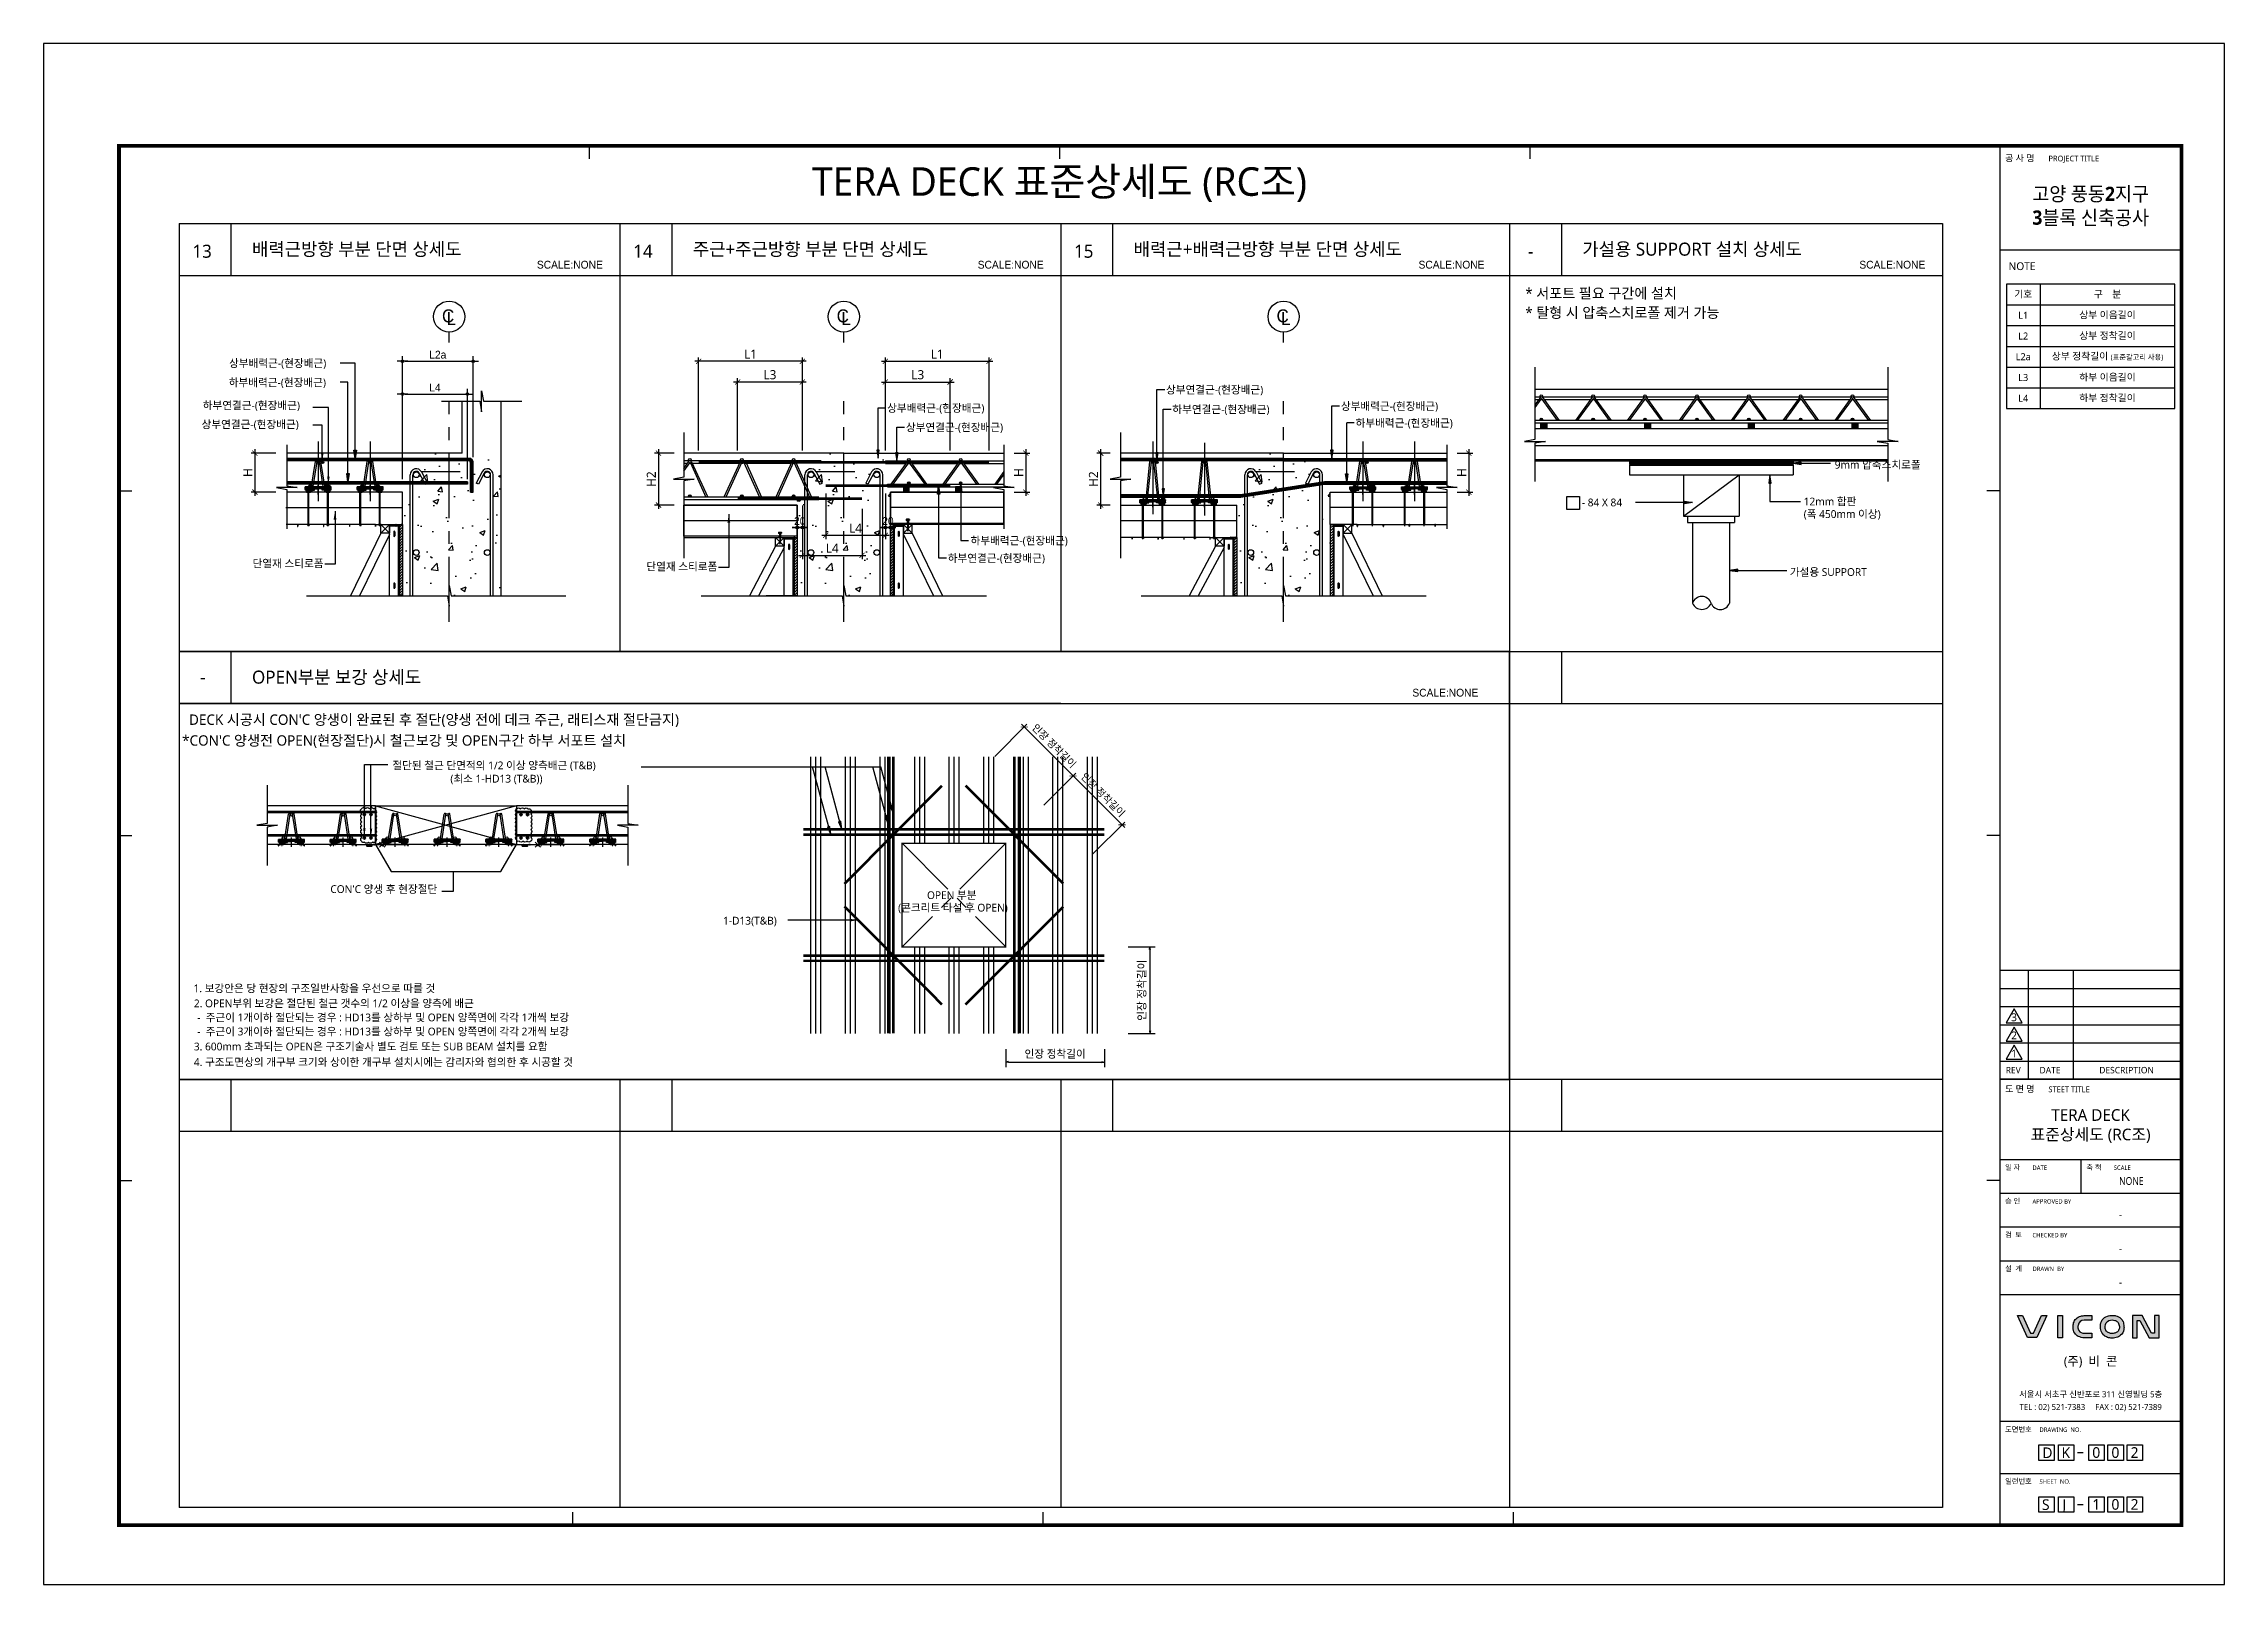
# Model space of a CAD drawing. Extents: x 10983 to 44623, y -18406 to 11294.
# Drawn here: x 19393 to 27803, y -12466 to -6526 of the extents above; entities that cross this region are included whole.
import ezdxf
from ezdxf.enums import TextEntityAlignment as Align

# ---------------------------------------------------------------- set-up
doc = ezdxf.new("R2010")
doc.units = 0
doc.header["$LTSCALE"] = 100
doc.header["$MEASUREMENT"] = 0
doc.header["$PDMODE"] = 3
doc.header["$PDSIZE"] = 10
for name, pattern in [('CEN', [62, 60, -1, 0, -1]), ('CENTERX2', [4, 2.5, -0.5, 0.5, -0.5]), ('HID', [2.5, 1.5, -1]), ('HIDDEN', [0.375, 0.25, -0.125])]:
    doc.linetypes.add(name, pattern=pattern)
doc.layers.get('0').update_dxf_attribs({"linetype": 'CONTINUOUS'})
doc.layers.get('Defpoints').update_dxf_attribs({"color": 165, "linetype": 'CONTINUOUS'})
for name, color, linetype in [('-상부연결근', 4, 'CONTINUOUS'), ('-하부연결근', 4, 'CONTINUOUS'), ('0-TEXT', 3, 'CONTINUOUS'), ('1', 1, 'CONTINUOUS'), ('204', 6, 'CONTINUOUS'), ('205', 2, 'HIDDEN'), ('3', 3, 'CONTINUOUS'), ('AM_8', 55, 'CONTINUOUS'), ('D-TEX1', 6, 'CONTINUOUS'), ('D-TEX3', 9, 'CONTINUOUS'), ('DECK-CEN', 1, 'CEN'), ('DECK-CON', 2, 'CONTINUOUS'), ('DECK-DIM', 255, 'CONTINUOUS'), ('DECK-HATCH', 251, 'CONTINUOUS'), ('DECK-JOINT BAR', 4, 'HIDDEN'), ('DECK-LATTICE', 7, 'CONTINUOUS'), ('DECK-MAIN BAR', 2, 'CONTINUOUS'), ('DECK-PG', 4, 'CONTINUOUS'), ('DECK-RC', 251, 'CONTINUOUS'), ('DECK-RC(ETC)', 252, 'CONTINUOUS'), ('DECK-TABLE', 7, 'CONTINUOUS'), ('DECK-TEXT', 7, 'CONTINUOUS'), ('DECK-TITLE TEXT', 3, 'CONTINUOUS'), ('DECK-TRANS', 3, 'CONTINUOUS'), ('E', 115, 'CONTINUOUS'), ('E2', 7, 'CONTINUOUS'), ('form', 7, 'CONTINUOUS'), ('form_TEX', 7, 'CONTINUOUS'), ('INSU', 7, 'CONTINUOUS'), ('LEADER', 7, 'CONTINUOUS'), ('M1', 4, 'CONTINUOUS'), ('M4', 7, 'CONTINUOUS'), ('REVISION1', 10, 'CONTINUOUS'), ('TEXT', 3, 'CONTINUOUS'), ('기가 강판', 4, 'CONTINUOUS'), ('오픈구', 10, 'CONTINUOUS')]:
    doc.layers.add(name, color=color, linetype=linetype)
doc.styles.add('HD', font='Gulim.ttf')
doc.styles.add('ROMANS', font='romans.shx', dxfattribs={"width": 0.75, "oblique": 5, "bigfont": 'whgtxt.shx'})
doc.styles.get("Standard").update_dxf_attribs({"font": ''})
doc.styles.add('SY Panel', font='malgun.ttf')
doc.styles.add('VICON TEXT', font='malgun.ttf')
doc.styles.add('돋음', font='Dotum.ttf')
doc.styles.add('맑은고딕', font='malgun.ttf')
doc.styles.get('STANDARD').set_extended_font_data('Haansoft Dotum')
doc.linetypes.add('BATTING', pattern='A,0.0001,-0.1,[134,ltypeshp.shx,S=0.1,R=0,X=-0.1,Y=0],-0.2,[134,ltypeshp.shx,S=0.1,R=180,X=0.1,Y=0],-0.1', length=0.4001)
doc.linetypes.add('DECK SUPPORT', pattern='A,12.7,-0.88,["O",STANDARD,S=4,R=0,X=-0.74,Y=-1.8],-0.55', length=14.13)
doc.dimstyles.new('ISO-25', dxfattribs={"dimtxt": 2.5, "dimasz": 2.5, "dimexe": 1.25, "dimexo": 0.625, "dimtad": 1, "dimtxsty": 'STANDARD', "dimcen": 2.5, "dimadec": 0, "dimazin": 0, "dimtfac": 1, "dimtmove": 0, "dimatfit": 3, "dimfxl": 1, "dimarcsym": 0})
doc.dimstyles.get("Standard").update_dxf_attribs({"dimtxt": 0.18, "dimasz": 0.18, "dimexe": 0.18, "dimexo": 0.0625, "dimgap": 0.09, "dimtad": 0, "dimtih": 1, "dimtoh": 1, "dimdec": 4, "dimzin": 0, "dimdsep": 46, "dimtxsty": 'STANDARD', "dimcen": 0.09, "dimadec": 0, "dimazin": 0, "dimtfac": 1, "dimtdec": 4, "dimtofl": 0, "dimtmove": 0, "dimatfit": 3, "dimfxl": 1, "dimtolj": 1, "dimtzin": 0, "dimarcsym": 0})
doc.dimstyles.new('STANDARD$0', dxfattribs={"dimscale": 0, "dimtxt": 3.5, "dimasz": 3, "dimexe": 1.5, "dimexo": 1.5, "dimgap": 1.5, "dimtad": 1, "dimdsep": 46, "dimtxsty": 'ROMANS', "dimblk1": 'OPEN', "dimblk2": 'OPEN', "dimsah": 1, "dimcen": 3, "dimclrd": 7, "dimclre": 7, "dimclrt": 2, "dimazin": 2, "dimtfac": 1, "dimtmove": 0, "dimatfit": 0, "dimldrblk": 'OPEN', "dimfxl": 1, "dimtolj": 1, "dimtzin": 9, "dimarcsym": 0})
doc.dimstyles.new('STDECK-DIM', dxfattribs={"dimtxt": 35, "dimasz": 20, "dimexe": 15, "dimexo": 40, "dimgap": 10, "dimtad": 1, "dimdec": 0, "dimtxsty": 'SY Panel', "dimblk": 'ARCHTICK', "dimcen": 2.5, "dimdle": 15, "dimclrd": 7, "dimclre": 7, "dimclrt": 6, "dimadec": 0, "dimazin": 0, "dimtfac": 1, "dimtdec": 0, "dimtmove": 0, "dimatfit": 3, "dimldrblk": 'ARCHTICK', "dimfxl": 1, "dimarcsym": 0})
pattern_1 = [(45, (-30171.8062, -26657.604), (-2.24506403, 2.24506403), [])]

msp = doc.modelspace()

# ---------------------------------------------------------------- texts
at = {"layer": '-상부연결근', "color": 0, "style": 'VICON TEXT'}
msp.add_text('하부연결근-(현장배근)', height=30, dxfattribs=at).set_placement((20006.3, -7936))
at = {"layer": '-하부연결근', "color": 0, "style": 'VICON TEXT'}
msp.add_text('상부연결근-(현장배근)', height=30, dxfattribs=at).set_placement((20001.7, -8009.1))
at = {"layer": '0-TEXT', "style": 'VICON TEXT', "width": 0.85}
msp.add_text('NONE', height=30, dxfattribs=at).set_placement((27443.8, -10926.1), align=Align.CENTER)
at = {"layer": '0-TEXT', "style": 'VICON TEXT'}
for p in [(27402.1, -11056.1), (27402.1, -11186.1), (27402.1, -11316.1)]:
    msp.add_text('-', height=30, dxfattribs=at).set_placement(p, align=Align.CENTER)
for s, p in [('0', (27293, -11978.6)), ('0', (27366.9, -11978.6)), ('2', (27440.8, -11978.6)), ('1', (27293, -12178.6)), ('0', (27366.9, -12178.6)), ('2', (27440.8, -12178.6))]:
    msp.add_text(s, height=41.2, dxfattribs=at).set_placement(p)
at = {"layer": '0-TEXT', "attachment_point": 5, "style": '맑은고딕'}
for s, insert, char_height, width in [('TERA DECK 표준상세도 (RC조)', (23310, -7070.2), 110, 3770.247), ('TERA DECK \\P표준상세도 (RC조)', (27286.5, -10699.3), 45, 700)]:
    msp.add_mtext(s, dxfattribs=dict(at, insert=insert, char_height=char_height, width=width))
at = {"layer": '0-TEXT', "color": 3, "ltscale": 0.5, "insert": (27286.8, -7154.1), "char_height": 55, "width": 700, "attachment_point": 5, "style": '맑은고딕'}
msp.add_mtext('{\\fMalgun Gothic|b1|i0|c129|p50;\\W0.95;고양 풍동2지구 \\P3블록 신축공사}', dxfattribs=at)
at = {"layer": 'D-TEX1', "color": 6, "linetype": 'ByBlock', "style": 'HD'}
for s, p in [('C', (20928.7, -7600.9)), ('L', (20946.7, -7610.9)), ('C', (22450.8, -7600.9)), ('L', (22468.8, -7610.9)), ('C', (24147.2, -7600.9)), ('L', (24164.8, -7610.9))]:
    msp.add_text(s, height=50, dxfattribs=at).set_placement(p)
at = {"layer": 'D-TEX3', "color": 3, "style": 'HD'}
for p in [(21294.8, -7393.6), (22994.8, -7393.6), (24694.8, -7393.6), (26394.8, -7393.6), (24671.1, -9043.6)]:
    msp.add_text('SCALE:NONE', height=30.15, dxfattribs=at).set_placement(p)
at = {"layer": 'DECK-TABLE', "char_height": 27, "width": 150, "attachment_point": 5, "style": '맑은고딕'}
for s, insert in [('기호', (27026.8, -7493.5)), ('기호', (27026.8, -7493.5)), ('L1', (27026.8, -7573.5)), ('L1', (27026.8, -7573.5)), ('L2', (27026.8, -7653.5)), ('L2', (27026.8, -7653.5)), ('L2a', (27026.8, -7733.5)), ('L2a', (27026.8, -7733.5)), ('L3', (27026.8, -7813.5)), ('L3', (27026.8, -7813.5)), ('L4', (27026.8, -7893.5)), ('L4', (27026.8, -7893.5))]:
    msp.add_mtext(s, dxfattribs=dict(at, insert=insert))
at = {"layer": 'DECK-TABLE', "color": 2, "char_height": 27, "attachment_point": 5, "style": '맑은고딕'}
for s, insert, width in [('구    분', (27351.8, -7493.5), 150), ('구    분', (27351.8, -7493.5), 150), ('상부 이음길이', (27351.8, -7573.5), 457.597), ('상부 이음길이', (27351.8, -7573.5), 457.597), ('상부 정착길이', (27351.8, -7653.5), 457.597), ('상부 정착길이', (27351.8, -7653.5), 457.597), ('상부 정착길이 {\\H0.74074x;(표준갈고리 사용)}', (27351.8, -7733.5), 630.381), ('상부 정착길이 {\\H0.74074x;(표준갈고리 사용)}', (27351.8, -7733.5), 630.381), ('하부 이음길이', (27351.8, -7813.5), 457.597), ('하부 이음길이', (27351.8, -7813.5), 457.597), ('하부 정착길이', (27351.8, -7893.5), 457.597), ('하부 정착길이', (27351.8, -7893.5), 457.597)]:
    msp.add_mtext(s, dxfattribs=dict(at, insert=insert, width=width))
at = {"layer": 'DECK-TEXT', "style": 'VICON TEXT'}
for s, height, p in [('* 서포트 필요 구간에 설치', 40, (25106.4, -7508.7)), ('* 탈형 시 압축스치로폴 제거 가능', 40, (25106.4, -7583.5)), ('하부배력근-(현장배근)', 30, (20106.5, -7847.6)), ('상부배력근-(현장배근)', 30, (20107.6, -7773.5)), ('상부연결근-(현장배근)', 30, (23720.9, -7875.6)), ('상부배력근-(현장배근)', 30, (24395.4, -7939)), ('상부배력근-(현장배근)', 30, (22645.6, -7946.3)), ('상부연결근-(현장배근)', 30, (22717.8, -8020.5)), ('하부연결근-(현장배근)', 30, (23745.3, -7951.3)), ('하부배력근-(현장배근)', 30, (24452.1, -8003.9)), ('9mm 압축스치로폴', 30, (26299.8, -8164.7)), ('- 84 X 84', 30, (25324.5, -8310.2)), ('(폭 450mm 이상)', 30, (26180.1, -8354.9)), ('12mm 합판', 30, (26180.1, -8306.5)), ('하부연결근-(현장배근)', 30, (22879.3, -8525)), ('하부배력근-(현장배근)', 30, (22967.3, -8457.5)), ('가설용 SUPPORT', 30, (26126.6, -8578.5)), ("DECK 시공시 CON'C 양생이 완료된 후 절단(양생 전에 데크 주근, 래티스재 절단금지)", 40, (19953.2, -9152.6)), ("*CON'C 양생전 OPEN(현장절단)시 철근보강 및 OPEN구간 하부 서포트 설치", 40, (19926.6, -9232.8)), ('절단된 철근 단면적의 1/2 이상 양측배근 (T&B)', 30, (20737.4, -9324)), ('(최소 1-HD13 (T&B))', 30, (20961.1, -9375.1)), ('(콘크리트 타설 후 OPEN)', 30, (22687.7, -9872.4)), ('OPEN 부분', 30, (22799.3, -9824.2)), ('1-D13(T&B)', 30, (22012.6, -9922.6))]:
    msp.add_text(s, height=height, dxfattribs=at).set_placement(p)
for p in [(20472.1, -8530.7), (21990.7, -8542.4)]:
    msp.add_text('단열재 스티로폼', height=30, dxfattribs=at).set_placement(p, align=Align.MIDDLE_RIGHT)
at = {"layer": 'DECK-TEXT', "color": 2, "style": 'VICON TEXT'}
for s, p in [('1. 보강안은 당 현장의 구조일반사항을 우선으로 따를 것', (19970.6, -10183.3)), ('2. OPEN부위 보강은 절단된 철근 갯수의 1/2 이상을 양측에 배근', (19972, -10241.4)), (' -  주근이 1개이하 절단되는 경우 : HD13를 상하부 및 OPEN 양쪽면에 각각 1개씩 보강', (19974.5, -10295.7)), (' -  주근이 3개이하 절단되는 경우 : HD13를 상하부 및 OPEN 양쪽면에 각각 2개씩 보강', (19974.5, -10349.9)), ('3. 600mm 초과되는 OPEN은 구조기술사 별도 검토 또는 SUB BEAM 설치를 요함', (19972, -10407.7)), ('4. 구조도면상의 개구부 크기와 상이한 개구부 설치시에는 감리자와 협의한 후 시공할 것', (19972, -10467.7))]:
    msp.add_text(s, height=30, dxfattribs=at).set_placement(p)
at = {"layer": 'DECK-TEXT', "insert": (20910.6, -9770.8), "char_height": 30, "width": 772.13, "attachment_point": 3, "style": 'VICON TEXT'}
msp.add_mtext("CON'C 양생 후 현장절단", dxfattribs=at)
at = {"layer": 'DECK-TITLE TEXT', "color": 3, "style": 'VICON TEXT'}
for s, height, p in [('13', 50.26, (19966.3, -7351.7)), ('배력근방향 부분 단면 상세도', 50.257, (20196.1, -7343.8)), ('14', 50.26, (21666.3, -7351.7)), ('주근+주근방향 부분 단면 상세도', 50.257, (21896.1, -7343.8)), ('15', 50.26, (23366.3, -7351.7)), ('배력근+배력근방향 부분 단면 상세도', 50.257, (23596.1, -7343.8)), ('가설용 SUPPORT 설치 상세도', 50.257, (25326.4, -7343.8)), ('-', 50.3, (25116.6, -7351.7)), ('-', 50.3, (19996.1, -8993.8)), ('OPEN부분 보강 상세도', 50.257, (20196.1, -8993.8))]:
    msp.add_text(s, height=height, dxfattribs=at).set_placement(p)
at = {"layer": 'form', "style": 'VICON TEXT'}
for s, p in [('D', (27100.5, -11979.4)), ('K', (27174.4, -11979.4)), ('S', (27099, -12179.4)), ('J', (27177.6, -12179.4))]:
    msp.add_text(s, height=41, dxfattribs=at).set_placement(p)
at = {"layer": 'form_TEX', "ltscale": 2}
for s, height, style, p in [('공 사 명', 25, '맑은고딕', (26956.8, -6980.2)), ('PROJECT TITLE', 22, '맑은고딕', (27124, -6980.2)), ('도 면 명', 25, '맑은고딕', (26956.8, -10568.8)), ('STEET TITLE', 22, '맑은고딕', (27124, -10568.8)), ('일 자', 20, 'VICON TEXT', (26956.8, -10868.4)), ('축 척', 20, 'VICON TEXT', (27270.4, -10868.4)), ('DATE', 17, 'VICON TEXT', (27062.4, -10868.4)), ('SCALE', 17, 'VICON TEXT', (27376, -10868.4)), ('승 인', 20, 'VICON TEXT', (26956.8, -10998.4)), ('APPROVED BY', 17, 'VICON TEXT', (27062.4, -10998.4)), ('검  토', 20, 'VICON TEXT', (26956.8, -11128.4)), ('CHECKED BY', 17, 'VICON TEXT', (27062.4, -11128.4)), ('설  계', 20, 'VICON TEXT', (26956.8, -11258.4)), ('DRAWN  BY', 17, 'VICON TEXT', (27062.4, -11258.4)), ('도면번호', 20, 'VICON TEXT', (26956.8, -11878.4)), ('DRAWING  NO.', 17, 'VICON TEXT', (27089.5, -11878.4)), ('일련번호', 20, 'VICON TEXT', (26956.8, -12078.4)), ('SHEET  NO.', 17, 'VICON TEXT', (27089.5, -12078.4))]:
    msp.add_text(s, height=height, dxfattribs=dict(at, style=style)).set_placement(p)
at = {"layer": 'form_TEX', "color": 1, "ltscale": 2, "style": 'VICON TEXT'}
msp.add_text('NOTE', height=30, dxfattribs=at).set_placement((26970.3, -7399.3))
at = {"layer": 'form_TEX', "style": 'VICON TEXT'}
for s, p in [('REV', (26959.2, -10496.3)), ('DATE', (27089.7, -10496.3)), ('DESCRIPTION', (27320, -10496.3))]:
    msp.add_text(s, height=25, dxfattribs=at).set_placement(p)
msp.add_text('서울시 서초구 신반포로 311 신영빌딩 5층', height=23, dxfattribs=at).set_placement((27286.8, -11732.7), align=Align.MIDDLE)
at = {"layer": 'form_TEX', "attachment_point": 5, "style": 'VICON TEXT'}
for s, insert, char_height, width in [('(주)  비  콘', (27286.8, -11609.2), 35, 383.636), ('TEL : 02) 521-7383     FAX : 02) 521-7389', (27286.8, -11785), 23, 685.972)]:
    msp.add_mtext(s, dxfattribs=dict(at, insert=insert, char_height=char_height, width=width))
at = {"layer": 'REVISION1', "ltscale": 2, "style": 'VICON TEXT'}
for s, p in [('3', (26991.5, -10280)), ('2', (26991.5, -10350)), ('1', (26991.5, -10420))]:
    msp.add_text(s, height=30, dxfattribs=at).set_placement(p, align=Align.MIDDLE_CENTER)

# ---------------------------------------------------------------- blocks, each defined once
blk = doc.blocks.new('VICON 로고')
h = blk.add_hatch(color=8)
h.dxf.hatch_style = 1
h.paths.add_polyline_path([(21113, 2784), (21158, 2784), (21206, 2890), (21181, 2890), (21142, 2806), (21128, 2806), (21090, 2890), (21065, 2890)])
h.paths.add_polyline_path([(21259, 2783), (21282, 2783), (21282, 2890), (21259, 2890)])
h.paths.add_polyline_path([(21357, 2843, -0.373541), (21386, 2868), (21423, 2868), (21423, 2890), (21386, 2890, 0.051671), (21370, 2887, 0.131595), (21348, 2875, 0.127719), (21336, 2855, 0.067192), (21333, 2836, 0.01143), (21333, 2833, 0.141078), (21341, 2805, 0.061908), (21348, 2797, 0.071442), (21358, 2790, 0.114733), (21388, 2783), (21423, 2783), (21423, 2805), (21388, 2805, -0.017106), (21381, 2806, -0.30682), (21357, 2826, -0.100525)])
h.paths.add_polyline_path([(21481, 2796, 0.088872), (21494, 2787, 0.086691), (21516, 2782, 0.078736), (21541, 2784, 0.121785), (21562, 2795, 0.170478), (21578, 2823, 0.035083), (21579, 2833, 0.022918), (21578, 2839, 0.077261), (21574, 2861, 0.105839), (21563, 2876, 0.135555), (21540, 2889, 0.052602), (21522, 2891, 0.091585), (21499, 2888, 0.320638), (21465, 2839, 0.222412)])
h.paths.add_polyline_path([(21488, 2838, -0.297294), (21506, 2867, -0.092536), (21521, 2869, -0.087656), (21535, 2867, -0.116333), (21547, 2860, -0.095204), (21552, 2852, -0.065441), (21556, 2842, -0.047114), (21557, 2833, -0.031136), (21556, 2827, -0.137865), (21547, 2812, -0.101523), (21535, 2806, -0.091497), (21518, 2804, -0.090774), (21503, 2808, -0.13619), (21491, 2819, -0.158608)], flags=16)
h.paths.add_polyline_path([(21642, 2867), (21655, 2867), (21700, 2783), (21748, 2783), (21748, 2890), (21726, 2890), (21726, 2806), (21712, 2806), (21667, 2890), (21619, 2890), (21619, 2783), (21642, 2783)])
at = {"color": 8}
for points in [[(21065, 2890), (21090, 2890), (21128, 2806), (21142, 2806), (21181, 2890), (21206, 2890), (21158, 2784), (21113, 2784)], [(21259, 2890), (21282, 2890), (21282, 2783), (21259, 2783)], [(21619, 2890), (21619, 2783), (21642, 2783), (21642, 2867), (21655, 2867), (21700, 2783), (21748, 2783), (21748, 2890), (21726, 2890), (21726, 2806), (21712, 2806), (21667, 2890)]]:
    blk.add_lwpolyline(points, close=True, dxfattribs=at)
for points in [[(21423, 2890), (21423, 2868), (21386, 2868, 0.373541), (21357, 2843, 0.100525), (21357, 2826, 0.30682), (21381, 2806, 0.017106), (21388, 2805), (21423, 2805), (21423, 2783), (21388, 2783, -0.114733), (21358, 2790, -0.071442), (21348, 2797, -0.061908), (21341, 2805, -0.141078), (21333, 2833, -0.01143), (21333, 2836, -0.067192), (21336, 2855, -0.127719), (21348, 2875, -0.131595), (21370, 2887, -0.051671), (21386, 2890)], [(21488, 2838, -0.297294), (21506, 2867, -0.092536), (21521, 2869, -0.087656), (21535, 2867, -0.116333), (21547, 2860, -0.095204), (21552, 2852, -0.065441), (21556, 2842, -0.047114), (21557, 2833, -0.031136), (21556, 2827, -0.137865), (21547, 2812, -0.101523), (21535, 2806, -0.091497), (21518, 2804, -0.090774), (21503, 2808, -0.13619), (21491, 2819, -0.158608)]]:
    blk.add_lwpolyline(points, format="xyb", close=True, dxfattribs=at)
blk.add_lwpolyline([(21465, 2839, -0.320638), (21499, 2888, -0.091585), (21522, 2891, -0.052602), (21540, 2889, -0.135555), (21563, 2876, -0.105839), (21574, 2861, -0.077261), (21578, 2839, -0.022918), (21579, 2833, -0.035083), (21578, 2823, -0.170478), (21562, 2795, -0.121785), (21541, 2784, -0.078736), (21516, 2782, -0.086691), (21494, 2787, -0.088872), (21481, 2796, -0.222412), (21465, 2839, -0.222412)], format="xyb", dxfattribs=at)
blk = doc.blocks.new('_ArchTick')
at = {"color": 0, "linetype": 'ByBlock', "const_width": 0.15}
blk.add_lwpolyline([(-0.5, -0.5), (0.5, 0.5)], dxfattribs=at)
blk = doc.blocks.new('*D400')
at = {"layer": 'DECK-DIM', "color": 7, "lineweight": -2}
for p, q in [((22638.6, -8095.2), (22638.6, -7735.8)), ((23038.6, -8095.2), (23038.6, -7735.8)), ((22623.6, -7750.8), (23053.6, -7750.8))]:
    blk.add_line(p, q, dxfattribs=at)
at = {"layer": 'Defpoints', "color": 0, "ltscale": 0.5}
for p in [(23038.6, -7750.8), (22638.6, -8135.2), (23038.6, -8135.2)]:
    blk.add_point(p, dxfattribs=at)
at = {"layer": 'DECK-DIM', "color": 7, "lineweight": -2, "ltscale": 0.5, "xscale": 20, "yscale": 20, "zscale": 20, "rotation": 180}
blk.add_blockref('_ArchTick', (22638.6, -7750.8), dxfattribs=at)
at = {"layer": 'DECK-DIM', "color": 7, "lineweight": -2, "ltscale": 0.5, "xscale": 20, "yscale": 20, "zscale": 20}
blk.add_blockref('_ArchTick', (23038.6, -7750.8), dxfattribs=at)
at = {"layer": 'DECK-DIM', "color": 6, "ltscale": 0.5, "insert": (22838.6, -7723), "char_height": 35, "attachment_point": 5, "style": 'SY Panel'}
blk.add_mtext('L1', dxfattribs=at)
blk = doc.blocks.new('*D401')
at = {"layer": 'DECK-DIM', "color": 7, "lineweight": -2}
for p, q in [((21918.6, -8095.2), (21918.6, -7735.8)), ((22318.6, -8095.2), (22318.6, -7735.8)), ((22333.6, -7750.8), (21903.6, -7750.8))]:
    blk.add_line(p, q, dxfattribs=at)
at = {"layer": 'Defpoints', "color": 0, "ltscale": 0.5}
for p in [(21918.6, -7750.8), (21918.6, -8135.2), (22318.6, -8135.2)]:
    blk.add_point(p, dxfattribs=at)
at = {"layer": 'DECK-DIM', "color": 7, "lineweight": -2, "ltscale": 0.5, "xscale": 20, "yscale": 20, "zscale": 20, "rotation": 180}
blk.add_blockref('_ArchTick', (21918.6, -7750.8), dxfattribs=at)
at = {"layer": 'DECK-DIM', "color": 7, "lineweight": -2, "ltscale": 0.5, "xscale": 20, "yscale": 20, "zscale": 20}
blk.add_blockref('_ArchTick', (22318.6, -7750.8), dxfattribs=at)
at = {"layer": 'DECK-DIM', "color": 6, "ltscale": 0.5, "insert": (22118.6, -7723), "char_height": 35, "attachment_point": 5, "style": 'SY Panel'}
blk.add_mtext('L1', dxfattribs=at)
blk = doc.blocks.new('*D402')
at = {"layer": 'DECK-DIM', "color": 7, "lineweight": -2}
for p, q in [((22318.6, -8317.2), (22318.6, -8514.2)), ((22548.6, -8320.2), (22548.6, -8514.2)), ((22303.6, -8499.2), (22563.6, -8499.2))]:
    blk.add_line(p, q, dxfattribs=at)
at = {"layer": 'Defpoints', "color": 0, "ltscale": 0.5}
for p in [(22318.6, -8277.2), (22548.6, -8280.2), (22548.6, -8499.2)]:
    blk.add_point(p, dxfattribs=at)
at = {"layer": 'DECK-DIM', "color": 7, "lineweight": -2, "ltscale": 0.5, "xscale": 20, "yscale": 20, "zscale": 20, "rotation": 180}
blk.add_blockref('_ArchTick', (22318.6, -8499.2), dxfattribs=at)
at = {"layer": 'DECK-DIM', "color": 7, "lineweight": -2, "ltscale": 0.5, "xscale": 20, "yscale": 20, "zscale": 20}
blk.add_blockref('_ArchTick', (22548.6, -8499.2), dxfattribs=at)
at = {"layer": 'DECK-DIM', "color": 6, "ltscale": 0.5, "insert": (22433.6, -8471.7), "char_height": 35, "attachment_point": 5, "style": 'SY Panel'}
blk.add_mtext('L4', dxfattribs=at)
blk = doc.blocks.new('*D403')
at = {"layer": 'DECK-DIM', "color": 7, "lineweight": -2}
for p, q in [((21823.8, -8105.2), (21748.8, -8105.2)), ((21763.8, -8090.2), (21763.8, -8320.2)), ((21823.8, -8305.2), (21748.8, -8305.2))]:
    blk.add_line(p, q, dxfattribs=at)
at = {"layer": 'Defpoints', "color": 0, "ltscale": 0.5}
for p in [(21863.8, -8105.2), (21763.8, -8305.2), (21863.8, -8305.2)]:
    blk.add_point(p, dxfattribs=at)
at = {"layer": 'DECK-DIM', "color": 7, "lineweight": -2, "ltscale": 0.5, "xscale": 20, "yscale": 20, "zscale": 20}
for p, rotation in [((21763.8, -8105.2), 90), ((21763.8, -8305.2), 270)]:
    blk.add_blockref('_ArchTick', p, dxfattribs=dict(at, rotation=rotation))
at = {"layer": 'DECK-DIM', "color": 6, "ltscale": 0.5, "insert": (21736, -8205.2), "char_height": 35, "attachment_point": 5, "rotation": 90, "style": 'SY Panel'}
blk.add_mtext('H2', dxfattribs=at)
blk = doc.blocks.new('*D404')
at = {"layer": 'DECK-DIM', "color": 7, "lineweight": -2}
for p, q in [((22068.6, -8095.2), (22068.6, -7815.8)), ((22318.6, -8095.2), (22318.6, -7815.8)), ((22333.6, -7830.8), (22053.6, -7830.8))]:
    blk.add_line(p, q, dxfattribs=at)
at = {"layer": 'Defpoints', "color": 0, "ltscale": 0.5}
for p in [(22068.6, -7830.8), (22068.6, -8135.2), (22318.6, -8135.2)]:
    blk.add_point(p, dxfattribs=at)
at = {"layer": 'DECK-DIM', "color": 7, "lineweight": -2, "ltscale": 0.5, "xscale": 20, "yscale": 20, "zscale": 20, "rotation": 180}
blk.add_blockref('_ArchTick', (22068.6, -7830.8), dxfattribs=at)
at = {"layer": 'DECK-DIM', "color": 7, "lineweight": -2, "ltscale": 0.5, "xscale": 20, "yscale": 20, "zscale": 20}
blk.add_blockref('_ArchTick', (22318.6, -7830.8), dxfattribs=at)
at = {"layer": 'DECK-DIM', "color": 6, "ltscale": 0.5, "insert": (22193.6, -7802.8), "char_height": 35, "attachment_point": 5, "style": 'SY Panel'}
blk.add_mtext('L3', dxfattribs=at)
blk = doc.blocks.new('*D405')
at = {"layer": 'DECK-DIM', "color": 7, "lineweight": -2}
for p, q in [((22408.6, -8260.2), (22408.6, -8436.7)), ((22638.6, -8267.2), (22638.6, -8436.7)), ((22393.6, -8421.7), (22653.6, -8421.7))]:
    blk.add_line(p, q, dxfattribs=at)
at = {"layer": 'Defpoints', "color": 0, "ltscale": 0.5}
for p in [(22408.6, -8220.2), (22638.6, -8227.2), (22638.6, -8421.7)]:
    blk.add_point(p, dxfattribs=at)
at = {"layer": 'DECK-DIM', "color": 7, "lineweight": -2, "ltscale": 0.5, "xscale": 20, "yscale": 20, "zscale": 20, "rotation": 180}
blk.add_blockref('_ArchTick', (22408.6, -8421.7), dxfattribs=at)
at = {"layer": 'DECK-DIM', "color": 7, "lineweight": -2, "ltscale": 0.5, "xscale": 20, "yscale": 20, "zscale": 20}
blk.add_blockref('_ArchTick', (22638.6, -8421.7), dxfattribs=at)
at = {"layer": 'DECK-DIM', "color": 6, "ltscale": 0.5, "insert": (22523.6, -8394.2), "char_height": 35, "attachment_point": 5, "style": 'SY Panel'}
blk.add_mtext('L4', dxfattribs=at)
blk = doc.blocks.new('*D406')
at = {"layer": 'DECK-DIM', "color": 7, "lineweight": -2}
for p, q in [((22638.6, -8095.2), (22638.6, -7815.8)), ((22888.6, -8095.2), (22888.6, -7815.8)), ((22623.6, -7830.8), (22903.6, -7830.8))]:
    blk.add_line(p, q, dxfattribs=at)
at = {"layer": 'Defpoints', "color": 0, "ltscale": 0.5}
for p in [(22888.6, -7830.8), (22638.6, -8135.2), (22888.6, -8135.2)]:
    blk.add_point(p, dxfattribs=at)
at = {"layer": 'DECK-DIM', "color": 7, "lineweight": -2, "ltscale": 0.5, "xscale": 20, "yscale": 20, "zscale": 20, "rotation": 180}
blk.add_blockref('_ArchTick', (22638.6, -7830.8), dxfattribs=at)
at = {"layer": 'DECK-DIM', "color": 7, "lineweight": -2, "ltscale": 0.5, "xscale": 20, "yscale": 20, "zscale": 20}
blk.add_blockref('_ArchTick', (22888.6, -7830.8), dxfattribs=at)
at = {"layer": 'DECK-DIM', "color": 6, "ltscale": 0.5, "insert": (22763.6, -7802.8), "char_height": 35, "attachment_point": 5, "style": 'SY Panel'}
blk.add_mtext('L3', dxfattribs=at)
blk = doc.blocks.new('*D407')
at = {"layer": 'DECK-DIM', "color": 7, "lineweight": -2}
for p, q in [((23505.5, -8105.2), (23453.9, -8105.2)), ((23468.9, -8090.2), (23468.9, -8320.2)), ((23505.5, -8305.2), (23453.9, -8305.2))]:
    blk.add_line(p, q, dxfattribs=at)
at = {"layer": 'Defpoints', "color": 0, "ltscale": 0.5}
for p in [(23545.5, -8105.2), (23468.9, -8305.2), (23545.5, -8305.2)]:
    blk.add_point(p, dxfattribs=at)
at = {"layer": 'DECK-DIM', "color": 7, "lineweight": -2, "ltscale": 0.5, "xscale": 20, "yscale": 20, "zscale": 20}
for p, rotation in [((23468.9, -8105.2), 90), ((23468.9, -8305.2), 270)]:
    blk.add_blockref('_ArchTick', p, dxfattribs=dict(at, rotation=rotation))
at = {"layer": 'DECK-DIM', "color": 6, "ltscale": 0.5, "insert": (23441.1, -8205.2), "char_height": 35, "attachment_point": 5, "rotation": 90, "style": 'SY Panel'}
blk.add_mtext('H2', dxfattribs=at)
blk = doc.blocks.new('DIMDOT')
at = {"color": 0}
blk.add_line((-2, 0), (2, 0), dxfattribs=at)
for radius in [0.5, 0.25]:
    blk.add_circle((0, 0), radius, dxfattribs=at)
blk = doc.blocks.new('*D408')
at = {"color": 0, "linetype": 'ByBlock', "lineweight": -2}
for p, q in [((20776.5, -8105.2), (20776.5, -7730.8)), ((21049, -8120.2), (21049, -7730.8)), ((20786.5, -7750.8), (21039, -7750.8))]:
    blk.add_line(p, q, dxfattribs=at)
at = {"layer": 'Defpoints', "color": 0, "ltscale": 0.5}
for p in [(21049, -7750.8), (20776.5, -8125.2), (21049, -8140.2)]:
    blk.add_point(p, dxfattribs=at)
at = {"color": 0, "lineweight": -2, "ltscale": 0.5, "xscale": 10, "yscale": 10, "zscale": 10, "rotation": 180}
blk.add_blockref('DIMDOT', (20776.5, -7750.8), dxfattribs=at)
at = {"color": 0, "lineweight": -2, "ltscale": 0.5, "xscale": 10, "yscale": 10, "zscale": 10}
blk.add_blockref('DIMDOT', (21049, -7750.8), dxfattribs=at)
at = {"color": 6, "ltscale": 0.5, "insert": (20912.7, -7725.5), "char_height": 30, "attachment_point": 5, "style": 'HD'}
blk.add_mtext('\\A1;L2a', dxfattribs=at)
blk = doc.blocks.new('*D409')
at = {"layer": 'DECK-DIM', "color": 7, "lineweight": -2}
for p, q in [((24843.7, -8105.2), (24903.7, -8105.2)), ((24888.7, -8090.2), (24888.7, -8270.2)), ((24843.7, -8255.2), (24903.7, -8255.2))]:
    blk.add_line(p, q, dxfattribs=at)
at = {"layer": 'Defpoints', "color": 0, "ltscale": 0.5}
for p in [(24803.7, -8105.2), (24803.7, -8255.2), (24888.7, -8255.2)]:
    blk.add_point(p, dxfattribs=at)
at = {"layer": 'DECK-DIM', "color": 7, "lineweight": -2, "ltscale": 0.5, "xscale": 20, "yscale": 20, "zscale": 20}
for p, rotation in [((24888.7, -8105.2), 90), ((24888.7, -8255.2), 270)]:
    blk.add_blockref('_ArchTick', p, dxfattribs=dict(at, rotation=rotation))
at = {"layer": 'DECK-DIM', "color": 6, "ltscale": 0.5, "insert": (24861.2, -8180.2), "char_height": 35, "attachment_point": 5, "rotation": 90, "style": 'SY Panel'}
blk.add_mtext('H', dxfattribs=at)
blk = doc.blocks.new('*D410')
at = {"layer": 'DECK-DIM', "color": 7, "lineweight": -2}
for p, q in [((23135.3, -8105.2), (23195.3, -8105.2)), ((23180.3, -8090.2), (23180.3, -8270.2)), ((23135.3, -8255.2), (23195.3, -8255.2))]:
    blk.add_line(p, q, dxfattribs=at)
at = {"layer": 'Defpoints', "color": 0, "ltscale": 0.5}
for p in [(23095.3, -8105.2), (23095.3, -8255.2), (23180.3, -8255.2)]:
    blk.add_point(p, dxfattribs=at)
at = {"layer": 'DECK-DIM', "color": 7, "lineweight": -2, "ltscale": 0.5, "xscale": 20, "yscale": 20, "zscale": 20}
for p, rotation in [((23180.3, -8105.2), 90), ((23180.3, -8255.2), 270)]:
    blk.add_blockref('_ArchTick', p, dxfattribs=dict(at, rotation=rotation))
at = {"layer": 'DECK-DIM', "color": 6, "ltscale": 0.5, "insert": (23152.8, -8180.2), "char_height": 35, "attachment_point": 5, "rotation": 90, "style": 'SY Panel'}
blk.add_mtext('H', dxfattribs=at)
blk = doc.blocks.new('*D411')
at = {"layer": 'DECK-DIM', "color": 7, "lineweight": -2}
for p, q in [((20287.4, -8105.2), (20192.4, -8105.2)), ((20207.4, -8090.2), (20207.4, -8270.2)), ((20287.4, -8255.2), (20192.4, -8255.2))]:
    blk.add_line(p, q, dxfattribs=at)
at = {"layer": 'Defpoints', "color": 0, "ltscale": 0.5}
for p in [(20327.4, -8105.2), (20207.4, -8255.2), (20327.4, -8255.2)]:
    blk.add_point(p, dxfattribs=at)
at = {"layer": 'DECK-DIM', "color": 7, "lineweight": -2, "ltscale": 0.5, "xscale": 20, "yscale": 20, "zscale": 20}
for p, rotation in [((20207.4, -8105.2), 90), ((20207.4, -8255.2), 270)]:
    blk.add_blockref('_ArchTick', p, dxfattribs=dict(at, rotation=rotation))
at = {"layer": 'DECK-DIM', "color": 6, "ltscale": 0.5, "insert": (20179.9, -8180.2), "char_height": 35, "attachment_point": 5, "rotation": 90, "style": 'SY Panel'}
blk.add_mtext('H', dxfattribs=at)
blk = doc.blocks.new('*D412')
at = {"color": 0, "linetype": 'ByBlock', "lineweight": -2}
for p, q in [((20776.5, -8205.9), (20776.5, -7857.2)), ((20786.5, -7877.2), (21016.6, -7877.2)), ((21026.6, -8205.9), (21026.6, -7857.2))]:
    blk.add_line(p, q, dxfattribs=at)
at = {"layer": 'Defpoints', "color": 0, "ltscale": 0.5}
for p in [(21026.6, -7877.2), (20776.5, -8225.9), (21026.6, -8225.9)]:
    blk.add_point(p, dxfattribs=at)
at = {"color": 0, "lineweight": -2, "ltscale": 0.5, "xscale": 10, "yscale": 10, "zscale": 10, "rotation": 180}
blk.add_blockref('DIMDOT', (20776.5, -7877.2), dxfattribs=at)
at = {"color": 0, "lineweight": -2, "ltscale": 0.5, "xscale": 10, "yscale": 10, "zscale": 10}
blk.add_blockref('DIMDOT', (21026.6, -7877.2), dxfattribs=at)
at = {"color": 6, "ltscale": 0.5, "insert": (20901.6, -7852.2), "char_height": 30, "attachment_point": 5, "style": '돋음'}
blk.add_mtext('\\A1;L4', dxfattribs=at)
blk = doc.blocks.new('*D413')
at = {"color": 0, "linetype": 'ByBlock', "lineweight": -2}
for p, q in [((22298.6, -8307.2), (22298.6, -8411.8)), ((22318.6, -8307.2), (22318.6, -8411.8)), ((22288.6, -8391.8), (22278.6, -8391.8)), ((22298.6, -8391.8), (22318.6, -8391.8)), ((22328.6, -8391.8), (22338.6, -8391.8))]:
    blk.add_line(p, q, dxfattribs=at)
at = {"layer": 'Defpoints', "color": 0, "ltscale": 0.5}
for p in [(22298.6, -8287.2), (22318.6, -8287.2), (22318.6, -8391.8)]:
    blk.add_point(p, dxfattribs=at)
at = {"color": 0, "lineweight": -2, "ltscale": 0.5, "xscale": 10, "yscale": 10, "zscale": 10}
blk.add_blockref('DIMDOT', (22298.6, -8391.8), dxfattribs=at)
at = {"color": 0, "lineweight": -2, "ltscale": 0.5, "xscale": 10, "yscale": 10, "zscale": 10, "rotation": 180}
blk.add_blockref('DIMDOT', (22318.6, -8391.8), dxfattribs=at)
at = {"color": 6, "ltscale": 0.5, "insert": (22308.6, -8366.8), "char_height": 30, "attachment_point": 5, "style": '돋음'}
blk.add_mtext('\\A1;20', dxfattribs=at)
blk = doc.blocks.new('*D414')
at = {"color": 0, "linetype": 'ByBlock', "lineweight": -2}
for p, q in [((22638.6, -8260.2), (22638.6, -8411.8)), ((22658.6, -8260.2), (22658.6, -8411.8)), ((22628.6, -8391.8), (22618.6, -8391.8)), ((22658.6, -8391.8), (22638.6, -8391.8)), ((22668.6, -8391.8), (22678.6, -8391.8))]:
    blk.add_line(p, q, dxfattribs=at)
at = {"layer": 'Defpoints', "color": 0, "ltscale": 0.5}
for p in [(22638.6, -8240.2), (22658.6, -8240.2), (22638.6, -8391.8)]:
    blk.add_point(p, dxfattribs=at)
at = {"color": 0, "lineweight": -2, "ltscale": 0.5, "xscale": 10, "yscale": 10, "zscale": 10}
blk.add_blockref('DIMDOT', (22638.6, -8391.8), dxfattribs=at)
at = {"color": 0, "lineweight": -2, "ltscale": 0.5, "xscale": 10, "yscale": 10, "zscale": 10, "rotation": 180}
blk.add_blockref('DIMDOT', (22658.6, -8391.8), dxfattribs=at)
at = {"color": 6, "ltscale": 0.5, "insert": (22648.6, -8366.8), "char_height": 30, "attachment_point": 5, "style": '돋음'}
blk.add_mtext('\\A1;20', dxfattribs=at)
blk = doc.blocks.new('_OPEN')
at = {"color": 0}
for p in [(-1, 0.1676), (-1, -0.1676), (-1, 0)]:
    blk.add_line(p, (0, 0), dxfattribs=at)
blk = doc.blocks.new('*D415')
at = {"color": 7, "linetype": 'Continuous', "lineweight": -2, "ltscale": 10}
for p, q in [((23103, -10402.6), (23103, -10472.6)), ((23483.6, -10402.6), (23483.6, -10472.6)), ((23113, -10452.6), (23473.6, -10452.6))]:
    blk.add_line(p, q, dxfattribs=at)
at = {"layer": 'Defpoints', "color": 0, "ltscale": 0.5}
for p in [(23103, -10382.6), (23483.6, -10382.6), (23483.6, -10452.6)]:
    blk.add_point(p, dxfattribs=at)
at = {"color": 7, "lineweight": -2, "ltscale": 0.5, "xscale": 10, "yscale": 10, "zscale": 10, "rotation": 180}
blk.add_blockref('_OPEN', (23103, -10452.6), dxfattribs=at)
at = {"color": 7, "lineweight": -2, "ltscale": 0.5, "xscale": 10, "yscale": 10, "zscale": 10}
blk.add_blockref('_OPEN', (23483.6, -10452.6), dxfattribs=at)
at = {"color": 6, "ltscale": 0.5, "insert": (23293.3, -10422.8), "char_height": 30, "attachment_point": 5, "style": '돋음'}
blk.add_mtext('\\A1;{\\fMalgun Gothic|b0|i0|c129|p50;인장 정착길이}', dxfattribs=at)
blk = doc.blocks.new('*D416')
at = {"color": 7, "linetype": 'Continuous', "lineweight": -2, "ltscale": 10}
for p, q in [((23575.4, -10009), (23679, -10009)), ((23659, -10019), (23659, -10332.3)), ((23575.4, -10342.3), (23679, -10342.3))]:
    blk.add_line(p, q, dxfattribs=at)
at = {"layer": 'Defpoints', "color": 0, "ltscale": 0.5}
for p in [(23555.4, -10009), (23555.4, -10342.3), (23659, -10342.3)]:
    blk.add_point(p, dxfattribs=at)
at = {"color": 7, "lineweight": -2, "ltscale": 0.5, "xscale": 10, "yscale": 10, "zscale": 10}
for p, rotation in [((23659, -10009), 90), ((23659, -10342.3), 270)]:
    blk.add_blockref('_OPEN', p, dxfattribs=dict(at, rotation=rotation))
at = {"color": 6, "ltscale": 0.5, "insert": (23629.2, -10175.7), "char_height": 30, "attachment_point": 5, "rotation": 90, "style": '돋음'}
blk.add_mtext('\\A1;{\\fMalgun Gothic|b0|i0|c129|p50;인장 정착길이}', dxfattribs=at)
blk = doc.blocks.new('*D417')
at = {"layer": 'DECK-DIM', "color": 7, "lineweight": -2}
for p, q in [((23249.5, -9462.5), (23373.2, -9338.8)), ((23561.8, -9548.5), (23352, -9338.8)), ((23438.1, -9651.1), (23561.8, -9527.3))]:
    blk.add_line(p, q, dxfattribs=at)
at = {"layer": 'Defpoints', "color": 0, "ltscale": 0.5}
for p in [(23362.6, -9349.4), (23221.2, -9490.8), (23409.8, -9679.4)]:
    blk.add_point(p, dxfattribs=at)
at = {"layer": 'DECK-DIM', "color": 7, "lineweight": -2, "ltscale": 0.5, "xscale": 20, "yscale": 20, "zscale": 20}
for p, rotation in [((23362.6, -9349.4), 135.0000000000011), ((23551.2, -9537.9), 315.0000000000011)]:
    blk.add_blockref('_ArchTick', p, dxfattribs=dict(at, rotation=rotation))
at = {"layer": 'DECK-DIM', "color": 6, "ltscale": 0.5, "insert": (23477.1, -9423.5), "char_height": 28, "attachment_point": 5, "rotation": 315, "style": 'SY Panel'}
blk.add_mtext('인장 정착길이', dxfattribs=at)
blk = doc.blocks.new('*D418')
at = {"layer": 'DECK-DIM', "color": 7, "lineweight": -2}
for p, q in [((23060.9, -9274), (23184.7, -9150.2)), ((23373.2, -9360), (23163.5, -9150.2)), ((23249.5, -9462.5), (23373.2, -9338.8))]:
    blk.add_line(p, q, dxfattribs=at)
at = {"layer": 'Defpoints', "color": 0, "ltscale": 0.5}
for p in [(23174.1, -9160.8), (23032.6, -9302.2), (23221.2, -9490.8)]:
    blk.add_point(p, dxfattribs=at)
at = {"layer": 'DECK-DIM', "color": 7, "lineweight": -2, "ltscale": 0.5, "xscale": 20, "yscale": 20, "zscale": 20}
for p, rotation in [((23174.1, -9160.8), 135), ((23362.6, -9349.4), 315)]:
    blk.add_blockref('_ArchTick', p, dxfattribs=dict(at, rotation=rotation))
at = {"layer": 'DECK-DIM', "color": 6, "ltscale": 0.5, "insert": (23288.5, -9234.9), "char_height": 28, "attachment_point": 5, "rotation": 315, "style": 'SY Panel'}
blk.add_mtext('인장 정착길이', dxfattribs=at)
blk = doc.blocks.new('RRWENNN')
at = {"layer": '3', "color": 252, "true_color": 0x939598}
for p, q in [((179.9, -427.9), (180.9, -428.9)), ((182.1, -427.9), (183.1, -428.9)), ((184.2, -427.9), (185.2, -428.9)), ((186.3, -427.9), (187.3, -428.9)), ((188.4, -427.9), (189.4, -428.9)), ((190.5, -427.9), (191.5, -428.9)), ((192.7, -427.9), (193.7, -428.9)), ((194.8, -427.9), (195.8, -428.9)), ((196.9, -427.9), (197.9, -428.9)), ((199, -427.9), (200, -428.9)), ((201.1, -427.9), (202.1, -428.9)), ((203.3, -427.9), (204.3, -428.9)), ((205.4, -427.9), (206.4, -428.9)), ((207.5, -427.9), (208.5, -428.9)), ((209.6, -427.9), (210.6, -428.9)), ((211.8, -427.9), (212.8, -428.9)), ((243.9, -427.9), (244.9, -428.9)), ((246.1, -427.9), (247.1, -428.9)), ((248.2, -427.9), (249.2, -428.9)), ((250.3, -427.9), (251.3, -428.9)), ((252.4, -427.9), (253.4, -428.9)), ((254.5, -427.9), (255.5, -428.9)), ((256.7, -427.9), (257.7, -428.9)), ((258.8, -427.9), (259.8, -428.9)), ((260.9, -427.9), (261.9, -428.9)), ((263, -427.9), (264, -428.9)), ((265.1, -427.9), (266.1, -428.9)), ((267.3, -427.9), (268.3, -428.9)), ((269.4, -427.9), (270.4, -428.9)), ((271.5, -427.9), (272.5, -428.9)), ((273.6, -427.9), (274.6, -428.9)), ((275.8, -427.9), (276.8, -428.9))]:
    blk.add_line(p, q, dxfattribs=at)
blk = doc.blocks.new('GFDCVBVBBB')
at = {"layer": 'AM_8'}
for p, q in [((182.8, -409.8), (183.7, -408.9)), ((182.8, -411.9), (185.8, -408.9)), ((182.8, -414.1), (187.1, -409.8)), ((182.8, -416.2), (187.4, -411.6)), ((182.8, -418.3), (188.2, -412.9)), ((182.8, -420.4), (188.2, -415)), ((182.8, -422.6), (188.2, -417.2)), ((182.8, -424.7), (188.2, -419.3)), ((190.2, -427.9), (202.8, -415.3)), ((191.2, -424.8), (202.8, -413.2)), ((192.3, -427.9), (202.8, -417.4)), ((192.7, -421.1), (200.9, -412.9)), ((193.1, -412.3), (196.4, -408.9)), ((193.1, -414.4), (197.8, -409.7)), ((193.1, -416.5), (197.8, -411.8)), ((193.1, -418.7), (198.8, -412.9)), ((193.6, -409.7), (194.3, -408.9)), ((194.4, -427.9), (202.8, -419.5)), ((249.6, -427.9), (262.6, -414.9)), ((251.7, -427.9), (262.6, -417)), ((252.8, -418.3), (262.1, -409.1)), ((252.8, -420.4), (262.1, -411.2)), ((252.8, -422.6), (262.6, -412.8)), ((252.8, -414.1), (254, -412.9)), ((252.8, -416.2), (256.1, -412.9)), ((253.8, -427.9), (262.6, -419.2)), ((257.8, -409.1), (258, -408.9)), ((257.8, -411.2), (260.1, -408.9)), ((264.4, -427.9), (272.8, -419.5)), ((266.7, -423.5), (272.8, -417.4)), ((267.4, -414.3), (272.8, -408.9)), ((267.4, -416.4), (272.8, -411)), ((267.4, -412.2), (268, -411.6)), ((267.4, -418.6), (272.8, -413.2)), ((267.4, -420.7), (272.8, -415.3)), ((268.6, -411), (270.7, -408.9)), ((182.8, -426.8), (188.2, -421.4)), ((183.8, -427.9), (188.7, -423)), ((185.9, -427.9), (189.3, -424.5)), ((188.1, -427.9), (189.9, -426)), ((196.5, -427.9), (202.8, -421.6)), ((198.7, -427.9), (203.3, -423.3)), ((200.8, -427.9), (205.4, -423.3)), ((202.9, -427.9), (207.5, -423.3)), ((205, -427.9), (209.6, -423.3)), ((207.1, -427.9), (211.7, -423.3)), ((209.3, -427.9), (213.9, -423.3)), ((211.4, -427.9), (215.3, -424)), ((212.8, -428.6), (216.6, -424.9)), ((214.3, -422.9), (215.3, -421.9)), ((214.6, -428.9), (218.7, -424.9)), ((216.8, -428.9), (220.8, -424.9)), ((218.9, -428.9), (222.9, -424.9)), ((221, -428.9), (225.1, -424.9)), ((223.1, -428.9), (227.2, -424.9)), ((225.2, -428.9), (229.3, -424.9)), ((227.3, -422.6), (228.3, -421.6)), ((227.3, -424.7), (228.3, -423.7)), ((227.4, -428.9), (231.4, -424.9)), ((229.5, -428.9), (233.5, -424.9)), ((231.6, -428.9), (235.7, -424.9)), ((233.7, -428.9), (237.8, -424.9)), ((235.8, -428.9), (239.9, -424.9)), ((238, -428.9), (243.6, -423.3)), ((240.1, -428.9), (245.7, -423.3)), ((240.3, -422.3), (241.3, -421.3)), ((240.3, -424.5), (241.4, -423.3)), ((242.2, -428.9), (242.8, -428.3)), ((243.2, -427.9), (247.8, -423.3)), ((245.3, -427.9), (249.9, -423.3)), ((247.5, -427.9), (252, -423.3)), ((255.9, -427.9), (262.9, -421)), ((258.1, -427.9), (263.5, -422.5)), ((260.2, -427.9), (264.1, -424)), ((262.3, -427.9), (264.7, -425.5)), ((266.5, -427.9), (272.8, -421.6)), ((268.7, -427.9), (272.8, -423.8)), ((270.8, -427.9), (272.8, -425.9))]:
    blk.add_line(p, q, dxfattribs=at)
blk = doc.blocks.new('SPACER')
at = {"layer": '1', "color": 252, "true_color": 0x939598}
blk.add_line((9678.9, 718.1), (9678.9, 753.5), dxfattribs=at)
at = {"layer": '1', "color": 252, "lineweight": 5, "true_color": 0x939598}
for points in [[(9641.4, 751.3), (9641.4, 746.3), (9641.4, 720.3)], [(9716.4, 751.3), (9716.4, 746.3), (9716.4, 720.3)]]:
    blk.add_open_spline(points, degree=1, knots=[0, 0, 0.16129, 1, 1], dxfattribs=at)
at = {"layer": '204', "color": 252, "true_color": 0x939598}
for p, q in [((9628.9, 746.7), (9629.9, 746.7)), ((9628.9, 746.7), (9628.9, 746.6)), ((9628.9, 744.9), (9628.9, 746.6)), ((9628.9, 736.4), (9628.9, 744.9)), ((9629.9, 744.9), (9628.9, 744.9)), ((9628.9, 736.4), (9629.9, 736.4)), ((9629.9, 746.8), (9629.9, 745.8)), ((9629.9, 746.8), (9663.9, 746.8)), ((9663.9, 745.8), (9629.9, 745.8)), ((9629.9, 745.8), (9629.9, 745.3)), ((9629.9, 745.3), (9629.9, 744.9)), ((9629.9, 736.4), (9629.9, 735.9)), ((9629.9, 735.9), (9629.9, 734.8)), ((9629.9, 734.8), (9633.9, 734.8)), ((9633.9, 745.8), (9633.9, 730.8)), ((9663.9, 745.8), (9633.9, 745.8)), ((9633.9, 726.8), (9633.9, 730.8)), ((9638.2, 726.8), (9633.9, 726.8)), ((9639.3, 729.5), (9638.2, 729.5)), ((9638.2, 729.5), (9638.2, 726.8)), ((9644.7, 726.8), (9638.2, 726.8)), ((9641.4, 744.8), (9639.3, 739.8)), ((9639.3, 739.8), (9639.3, 729.5)), ((9639.3, 739.8), (9639.4, 739.8)), ((9639.3, 729.5), (9639.4, 729.5)), ((9639.4, 739.8), (9639.4, 729.5)), ((9639.8, 738.2), (9639.4, 738.2)), ((9639.8, 729.5), (9639.4, 729.5)), ((9640.2, 739.8), (9639.8, 738.2)), ((9639.8, 729.5), (9639.8, 738.2)), ((9640.2, 729.5), (9639.8, 729.5)), ((9641.4, 739.8), (9640.2, 739.8)), ((9640.2, 739.8), (9640.2, 729.5)), ((9641.4, 729.5), (9640.2, 729.5)), ((9644.2, 738.2), (9641.4, 744.8)), ((9641.4, 739.8), (9641.4, 729.5)), ((9642.7, 738.2), (9641.4, 738.2)), ((9642.7, 729.5), (9641.4, 729.5)), ((9643.4, 739.8), (9642.7, 739.8)), ((9642.7, 739.8), (9642.7, 729.5)), ((9643.4, 729.5), (9642.7, 729.5)), ((9644, 738.2), (9643.4, 739.8)), ((9643.4, 739.8), (9643.4, 729.5)), ((9644, 729.5), (9643.4, 729.5)), ((9644.2, 738.2), (9644, 738.2)), ((9644, 729.5), (9644, 738.2)), ((9644.2, 729.5), (9644, 729.5)), ((9644.2, 729.5), (9644.2, 738.2)), ((9644.7, 729.5), (9644.2, 729.5)), ((9644.7, 726.8), (9644.7, 729.5)), ((9648.9, 726.8), (9644.7, 726.8)), ((9648.9, 730.8), (9653.9, 730.8)), ((9648.9, 730.8), (9648.9, 726.8)), ((9653.9, 741.2), (9653.9, 741.2)), ((9653.9, 730.8), (9653.9, 741.2)), ((9653.9, 738.8), (9665.4, 738.8)), ((9653.9, 734.8), (9663.9, 734.8)), ((9663.9, 746.8), (9663.9, 745.8)), ((9663.9, 746.8), (9693.9, 746.8)), ((9663.9, 746.8), (9663.9, 745.8)), ((9663.9, 735.9), (9663.9, 738.8)), ((9663.9, 734.8), (9663.9, 735.9)), ((9665.4, 738.8), (9665.4, 741.2)), ((9666.4, 738.8), (9665.4, 738.8)), ((9666.4, 742.8), (9666.4, 738.8)), ((9666.4, 738.8), (9678.4, 738.8)), ((9678.4, 742.8), (9678.4, 738.8)), ((9679.4, 738.8), (9678.4, 738.8)), ((9679.4, 738.8), (9679.4, 742.8)), ((9691.4, 738.8), (9679.4, 738.8)), ((9691.4, 738.8), (9691.4, 742.8)), ((9692.4, 738.8), (9691.4, 738.8)), ((9692.4, 741.2), (9692.4, 738.8)), ((9703.9, 738.8), (9692.4, 738.8)), ((9693.9, 745.8), (9693.9, 746.8)), ((9693.9, 745.8), (9693.9, 746.8)), ((9693.9, 746.8), (9727.9, 746.8)), ((9723.9, 745.8), (9693.9, 745.8)), ((9727.9, 745.8), (9693.9, 745.8)), ((9693.9, 735.9), (9693.9, 738.8)), ((9693.9, 734.8), (9693.9, 735.9)), ((9703.9, 734.8), (9693.9, 734.8)), ((9703.9, 741.2), (9703.9, 730.8)), ((9703.9, 730.8), (9708.9, 730.8)), ((9708.9, 726.8), (9708.9, 730.8)), ((9713.2, 726.8), (9708.9, 726.8)), ((9713.7, 729.5), (9713.2, 729.5)), ((9713.2, 729.5), (9713.2, 726.8)), ((9713.2, 726.8), (9719.7, 726.8)), ((9716.4, 744.8), (9713.7, 738.2)), ((9713.7, 738.2), (9713.8, 738.2)), ((9713.7, 738.2), (9713.7, 729.5)), ((9713.7, 729.5), (9713.8, 729.5)), ((9713.8, 738.2), (9714.4, 739.8)), ((9713.8, 729.5), (9713.8, 738.2)), ((9713.8, 729.5), (9714.4, 729.5)), ((9714.4, 739.8), (9715.2, 739.8)), ((9714.4, 739.8), (9714.4, 729.5)), ((9714.4, 729.5), (9715.2, 729.5)), ((9715.2, 739.8), (9715.2, 729.5)), ((9715.2, 738.2), (9716.4, 738.2)), ((9715.2, 729.5), (9716.4, 729.5)), ((9718.5, 739.8), (9716.4, 744.8)), ((9716.4, 739.8), (9717.7, 739.8)), ((9716.4, 739.8), (9716.4, 729.5)), ((9716.4, 729.5), (9717.7, 729.5)), ((9717.7, 739.8), (9718, 738.2)), ((9717.7, 739.8), (9717.7, 729.5)), ((9717.7, 729.5), (9718, 729.5)), ((9718, 738.2), (9718.4, 738.2)), ((9718, 729.5), (9718, 738.2)), ((9718, 729.5), (9718.4, 729.5)), ((9718.5, 739.8), (9718.4, 739.8)), ((9718.4, 739.8), (9718.4, 729.5)), ((9718.5, 729.5), (9718.4, 729.5)), ((9718.5, 729.5), (9718.5, 739.8)), ((9719.7, 729.5), (9718.5, 729.5)), ((9719.7, 726.8), (9719.7, 729.5)), ((9723.9, 726.8), (9719.7, 726.8)), ((9723.9, 730.8), (9723.9, 745.8)), ((9727.9, 734.8), (9723.9, 734.8)), ((9723.9, 730.8), (9723.9, 726.8)), ((9727.9, 745.8), (9727.9, 746.8)), ((9727.9, 746.7), (9728.9, 746.7)), ((9727.9, 745.3), (9727.9, 745.8)), ((9727.9, 744.9), (9727.9, 745.3)), ((9728.9, 744.9), (9727.9, 744.9)), ((9727.9, 735.9), (9727.9, 736.4)), ((9727.9, 736.4), (9728.9, 736.4)), ((9727.9, 734.8), (9727.9, 735.9)), ((9728.9, 746.7), (9728.9, 746.6)), ((9728.9, 744.9), (9728.9, 746.6)), ((9728.9, 736.4), (9728.9, 744.9))]:
    blk.add_line(p, q, dxfattribs=at)
at = {"layer": '204', "color": 252, "lineweight": 5, "true_color": 0x939598}
for p, q in [((9629.9, 746.6), (9628.9, 746.6)), ((9629.9, 735.9), (9633.9, 735.9)), ((9653.9, 735.9), (9663.9, 735.9)), ((9703.9, 735.9), (9693.9, 735.9)), ((9727.9, 735.9), (9723.9, 735.9)), ((9727.9, 746.6), (9728.9, 746.6))]:
    blk.add_line(p, q, dxfattribs=at)
for points, degree in [([(9629.9, 745.3), (9633.9, 745.3)], 1), ([(9727.9, 745.3), (9726.6, 745.3), (9725.3, 745.3), (9723.9, 745.3)], 3)]:
    blk.add_open_spline(points, degree=degree, dxfattribs=at)
at = {"layer": '204', "color": 252, "true_color": 0x939598}
for points in [[(9653.9, 741.2), (9665.4, 741.2)], [(9666.4, 742.8), (9678.4, 742.8)], [(9691.4, 742.8), (9679.4, 742.8)], [(9703.9, 741.2), (9692.4, 741.2)]]:
    blk.add_open_spline(points, degree=1, dxfattribs=at)
at = {"layer": '205', "color": 252, "lineweight": 5, "true_color": 0x939598}
for p, q in [((9629.9, 746.3), (9628.9, 746.3)), ((9629.9, 738.8), (9628.9, 738.8)), ((9629.9, 738.1), (9628.9, 738.1)), ((9629.9, 745.7), (9663.9, 745.7)), ((9629.9, 744.9), (9629.9, 736.7)), ((9629.9, 736.4), (9629.9, 736.7)), ((9629.9, 736.2), (9633.9, 736.2)), ((9629.9, 735.8), (9633.9, 735.8)), ((9633.9, 741.8), (9653.9, 741.8)), ((9653.9, 736.2), (9633.9, 736.2)), ((9633.9, 735.9), (9653.9, 735.9)), ((9653.9, 735.8), (9633.9, 735.8)), ((9633.9, 734.8), (9653.9, 734.8)), ((9648.9, 730.8), (9633.9, 730.8)), ((9638.8, 738.2), (9639.4, 739.8)), ((9639.4, 738.2), (9638.8, 738.2)), ((9638.8, 729.5), (9638.8, 738.2)), ((9642.7, 739.8), (9643, 738.2)), ((9643, 738.2), (9642.7, 738.2)), ((9643, 729.5), (9643, 738.2)), ((9643.9, 735.8), (9643.9, 734.8)), ((9647.9, 734.8), (9647.9, 735.8)), ((9653.9, 741.2), (9653.9, 741.8)), ((9653.9, 736.2), (9663.9, 736.2)), ((9653.9, 735.8), (9663.9, 735.8)), ((9663.9, 745.8), (9663.9, 745.3)), ((9693.9, 745.7), (9663.9, 745.7)), ((9663.9, 745.3), (9663.9, 745.3)), ((9663.9, 745.3), (9663.9, 745.3)), ((9663.9, 738.8), (9663.9, 745.3)), ((9663.9, 745.3), (9663.9, 745.3)), ((9693.9, 745.8), (9693.9, 745.3)), ((9727.9, 745.7), (9693.9, 745.7)), ((9693.9, 738.8), (9693.9, 745.3)), ((9693.9, 745.3), (9693.9, 745.3)), ((9693.9, 745.3), (9693.9, 745.3)), ((9693.9, 745.3), (9693.9, 745.3)), ((9703.9, 736.2), (9693.9, 736.2)), ((9703.9, 735.8), (9693.9, 735.8)), ((9723.9, 741.8), (9703.9, 741.8)), ((9703.9, 741.2), (9703.9, 741.8)), ((9703.9, 736.2), (9723.9, 736.2)), ((9723.9, 735.9), (9703.9, 735.9)), ((9703.9, 735.8), (9723.9, 735.8)), ((9723.9, 734.8), (9703.9, 734.8)), ((9708.9, 730.8), (9723.9, 730.8)), ((9709.9, 734.8), (9709.9, 735.8)), ((9713.9, 735.8), (9713.9, 734.8)), ((9715.2, 739.8), (9714.8, 738.2)), ((9714.8, 738.2), (9715.2, 738.2)), ((9714.8, 729.5), (9714.8, 738.2)), ((9719, 738.2), (9718.4, 739.8)), ((9718.4, 738.2), (9719, 738.2)), ((9719, 729.5), (9719, 738.2)), ((9727.9, 736.2), (9723.9, 736.2)), ((9727.9, 735.8), (9723.9, 735.8)), ((9727.9, 746.3), (9728.9, 746.3)), ((9727.9, 744.9), (9727.9, 736.7)), ((9727.9, 738.8), (9728.9, 738.8)), ((9727.9, 738.1), (9728.9, 738.1)), ((9727.9, 736.4), (9727.9, 736.7))]:
    blk.add_line(p, q, dxfattribs=at)
at = {"layer": '205', "color": 252, "lineweight": 5, "true_color": 0x939598, "extrusion": (0, 0, -1)}
for centre in [(-9646.9, 739.3), (-9646.9, 739.3), (-9710.9, 739.3), (-9710.9, 739.3)]:
    blk.add_circle(centre, 1.5, dxfattribs=at)
at = {"layer": '205', "color": 252, "lineweight": 5, "true_color": 0x939598}
for points, degree in [([(9633.9, 745.3), (9663.9, 745.3)], 1), ([(9723.9, 745.3), (9713.9, 745.3), (9703.9, 745.3), (9693.9, 745.3)], 3)]:
    blk.add_open_spline(points, degree=degree, dxfattribs=at)
at = {"color": 252, "true_color": 0x939598, "xscale": -1, "rotation": 180}
for name in ['RRWENNN', 'GFDCVBVBBB']:
    blk.add_blockref(name, (9451.1, 317.9), dxfattribs=at)
blk = doc.blocks.new('D1')
at = {"layer": 'DECK-MAIN BAR'}
h = blk.add_hatch(color=256, dxfattribs=at)
h.dxf.hatch_style = 1
h.paths.add_polyline_path([(108808.1, 42358.1, -1), (108818.1, 42358.1, -1)])
h = blk.add_hatch(color=256, dxfattribs=at)
h.dxf.hatch_style = 1
h.paths.add_polyline_path([(108848.2, 42268.1, -1), (108838.2, 42268.1, -1)])
h.paths.add_polyline_path([(108788.1, 42268.2, -0.947148), (108778.1, 42267.6, 0.026694), (108778.1, 42268.1, 0.027143), (108778.1, 42268.7, -0.948001)])
at = {"layer": 'DECK-LATTICE', "ltscale": 0.5}
for p, q in [((108787.8, 42266.4), (108802.4, 42360.6)), ((108793.7, 42265.2), (108808.4, 42360)), ((108832.5, 42265.2), (108817.9, 42359.9)), ((108838.4, 42266.4), (108823.8, 42361.2))]:
    blk.add_line(p, q, dxfattribs=at)
for centre, radius, start, end in [((108805.3, 42360), 3.02, 359.96521, 168.06722), ((108821, 42360), 3.05, 22.52398, 182.09887), ((108790.9, 42266.1), 3.02, 174.94803, 342.60143), ((108835.4, 42266.1), 3.02, 197.39857, 5.05197)]:
    blk.add_arc(centre, radius, start, end, dxfattribs=at)
at = {"layer": 'DECK-MAIN BAR', "ltscale": 0.5}
for centre in [(108813.1, 42358.1), (108783.1, 42268.2), (108843.2, 42268.1)]:
    blk.add_circle(centre, 5, dxfattribs=at)
at = {"layer": 'DECK-PG', "xscale": -1}
blk.add_blockref('SPACER', (118492.1, 41516.3), dxfattribs=at)

# ---------------------------------------------------------------- dimensions: what is measured, and where the dimension line sits
at = {"linetype": 'ByBlock'}
for base, p1, p2, text, override, picture, middle in [((21049, -7750.8), (20776.5, -8125.2), (21049, -8140.2), 'L2a', {"dimscale": 10, "dimtxt": 3, "dimasz": 1, "dimexe": 2, "dimexo": 2, "dimgap": 1, "dimtad": 1, "dimtih": 0, "dimtoh": 0, "dimdec": 0, "dimzin": 8, "dimtxsty": 'HD', "dimblk": 'DIMDOT', "dimcen": 0, "dimdle": 2, "dimclrt": 6, "dimtfac": 0.1, "dimtdec": 0, "dimtix": 1, "dimtofl": 1, "dimtmove": 2, "dimtvp": 0.093333, "dimtzin": 8}, '*D408', (20912.7, -7725.5)), ((21026.6, -7877.2), (20776.5, -8225.9), (21026.6, -8225.9), 'L4', {"dimscale": 10, "dimtxt": 3, "dimasz": 1, "dimexe": 2, "dimexo": 2, "dimgap": 1, "dimtad": 1, "dimtih": 0, "dimtoh": 0, "dimdec": 0, "dimzin": 8, "dimtxsty": '돋음', "dimblk": 'DIMDOT', "dimcen": 0, "dimdle": 2, "dimclrt": 6, "dimtfac": 0.1, "dimtdec": 0, "dimtix": 1, "dimtofl": 1, "dimtmove": 2, "dimtvp": 0.093333, "dimtzin": 8}, '*D412', (20901.6, -7852.2))]:
    dim = msp.add_linear_dim(base=base, p1=p1, p2=p2, text=text, dimstyle='STANDARD', override=override, dxfattribs=at)
    dim.commit()
    dim.dimension.update_dxf_attribs({"geometry": picture, "text_midpoint": middle})
for base, p1, p2, picture, middle in [((22638.6, -8391.8), (22658.6, -8240.2), (22638.6, -8240.2), '*D414', (22648.6, -8366.8)), ((22318.6, -8391.8), (22298.6, -8287.2), (22318.6, -8287.2), '*D413', (22308.6, -8366.8))]:
    dim = msp.add_linear_dim(base=base, p1=p1, p2=p2, dimstyle='STANDARD', override={"dimscale": 10, "dimtxt": 3, "dimasz": 1, "dimexe": 2, "dimexo": 2, "dimgap": 1, "dimtad": 1, "dimtih": 0, "dimtoh": 0, "dimdec": 0, "dimzin": 8, "dimtxsty": '돋음', "dimblk": 'DIMDOT', "dimcen": 0, "dimdle": 2, "dimclrt": 6, "dimtfac": 0.1, "dimtdec": 0, "dimtix": 1, "dimtofl": 1, "dimtmove": 2, "dimtvp": 0.093333, "dimtzin": 8}, dxfattribs=at)
    dim.commit()
    dim.dimension.update_dxf_attribs({"geometry": picture, "text_midpoint": middle})
at = {"linetype": 'Continuous', "ltscale": 10}
for base, p1, p2, angle, picture, middle in [((23659, -10342.3), (23555.4, -10009), (23555.4, -10342.3), 90, '*D416', (23629.2, -10175.7)), ((23483.6, -10452.6), (23103, -10382.6), (23483.6, -10382.6), 180, '*D415', (23293.3, -10422.8))]:
    dim = msp.add_linear_dim(base=base, p1=p1, p2=p2, angle=angle, text='{\\fMalgun Gothic|b0|i0|c129|p50;인장 정착길이}', dimstyle='STANDARD$0', override={"dimscale": 10, "dimtxt": 3, "dimasz": 1, "dimexe": 2, "dimexo": 2, "dimgap": 1, "dimdec": 0, "dimtxsty": '돋음', "dimblk": 'DIMDOT', "dimcen": 0, "dimdle": 2, "dimclrt": 6, "dimtfac": 0.1, "dimtdec": 0, "dimtix": 1, "dimtmove": 2, "dimtvp": 0.093333, "dimtzin": 8}, dxfattribs=at)
    dim.commit()
    dim.dimension.update_dxf_attribs({"geometry": picture, "text_midpoint": middle})
at = {"layer": 'DECK-DIM'}
for base, p1, p2, angle, text, picture, middle in [((21918.6, -7750.8), (22318.6, -8135.2), (21918.6, -8135.2), 180, 'L1', '*D401', (22118.6, -7723)), ((22068.6, -7830.8), (22318.6, -8135.2), (22068.6, -8135.2), 180, 'L3', '*D404', (22193.6, -7802.8)), ((20207.4, -8255.2), (20327.4, -8105.2), (20327.4, -8255.2), 90, 'H', '*D411', (20179.9, -8180.2)), ((21763.8, -8305.2), (21863.8, -8105.2), (21863.8, -8305.2), 90, 'H2', '*D403', (21736, -8205.2)), ((23180.3, -8255.2), (23095.3, -8105.2), (23095.3, -8255.2), 90, 'H', '*D410', (23152.8, -8180.2)), ((23468.9, -8305.2), (23545.5, -8105.2), (23545.5, -8305.2), 90, 'H2', '*D407', (23441.1, -8205.2)), ((24888.7, -8255.2), (24803.7, -8105.2), (24803.7, -8255.2), 90, 'H', '*D409', (24861.2, -8180.2))]:
    dim = msp.add_linear_dim(base=base, p1=p1, p2=p2, angle=angle, text=text, dimstyle='STDECK-DIM', dxfattribs=at)
    dim.commit()
    dim.dimension.update_dxf_attribs({"geometry": picture, "text_midpoint": middle})
for base, p1, p2, text, picture, middle in [((23038.6, -7750.8), (22638.6, -8135.2), (23038.6, -8135.2), 'L1', '*D400', (22838.6, -7723)), ((22888.6, -7830.8), (22638.6, -8135.2), (22888.6, -8135.2), 'L3', '*D406', (22763.6, -7802.8)), ((22638.6, -8421.7), (22408.6, -8220.2), (22638.6, -8227.2), 'L4', '*D405', (22523.6, -8394.2)), ((22548.6, -8499.2), (22318.6, -8277.2), (22548.6, -8280.2), 'L4', '*D402', (22433.6, -8471.7))]:
    dim = msp.add_linear_dim(base=base, p1=p1, p2=p2, text=text, dimstyle='STDECK-DIM', dxfattribs=at)
    dim.commit()
    dim.dimension.update_dxf_attribs({"geometry": picture, "text_midpoint": middle})
for p1, p2, picture, middle in [((23221.2, -9490.8), (23032.6, -9302.2), '*D418', (23288.5, -9234.9)), ((23409.8, -9679.4), (23221.2, -9490.8), '*D417', (23477.1, -9423.5))]:
    dim = msp.add_aligned_dim(p1=p1, p2=p2, distance=-200, text='인장 정착길이', dimstyle='STDECK-DIM', override={"dimtxt": 28}, dxfattribs=at)
    dim.commit()
    dim.dimension.update_dxf_attribs({"geometry": picture, "text_midpoint": middle})

# ---------------------------------------------------------------- hatches: boundary and pattern name
at = {"layer": '-상부연결근'}
h = msp.add_hatch(color=256, dxfattribs=at)
h.dxf.hatch_style = 1
h.paths.add_polyline_path([(20472.7, -8140.2, 1), (20462.7, -8140.2, 1)])
h = msp.add_hatch(color=256, dxfattribs=at)
h.dxf.hatch_style = 1
h.paths.add_polyline_path([(23690.8, -8140.2, 1), (23680.8, -8140.2, 1)])
h = msp.add_hatch(color=256, dxfattribs=at)
h.dxf.hatch_style = 1
h.paths.add_polyline_path([(24500.8, -8140.2, 1), (24490.8, -8140.2, 1)])
at = {"layer": '-하부연결근'}
h = msp.add_hatch(color=256, dxfattribs=at)
h.dxf.hatch_style = 1
h.paths.add_polyline_path([(20496.6, -8230.3, -1), (20486.6, -8230.3, -1)])
h = msp.add_hatch(color=256, dxfattribs=at)
h.dxf.hatch_style = 1
h.paths.add_polyline_path([(24524.7, -8230.3, -1), (24514.7, -8230.3, -1)])
h = msp.add_hatch(color=256, dxfattribs=at)
h.dxf.hatch_style = 1
h.paths.add_polyline_path([(23714.7, -8280.2, 1), (23704.7, -8280.2, 1)])
at = {"linetype": 'ByBlock'}
h = msp.add_hatch(color=256, dxfattribs=at)
h.paths.add_polyline_path([(20589.2, -8093.7), (20593.9, -8093.7), (20593.9, -8125.2)])
h.paths.add_polyline_path([(20593.9, -8093.7), (20598.6, -8093.7), (20593.9, -8125.2)])
h = msp.add_hatch(color=256, dxfattribs=at)
h.paths.add_polyline_path([(22615.2, -8093.6), (22610.5, -8093.6), (22610.5, -8125)])
h.paths.add_polyline_path([(22610.5, -8093.6), (22605.8, -8093.6), (22610.5, -8125)])
h = msp.add_hatch(color=256, dxfattribs=at)
h.paths.add_polyline_path([(22687.4, -8103.7), (22682.7, -8103.7), (22682.7, -8135.2)])
h.paths.add_polyline_path([(22682.7, -8103.7), (22678, -8103.7), (22682.7, -8135.2)])
h = msp.add_hatch(color=256, dxfattribs=at)
h.paths.add_polyline_path([(23690.5, -8103.7), (23685.8, -8103.7), (23685.8, -8135.2)])
h.paths.add_polyline_path([(23685.8, -8103.7), (23681.1, -8103.7), (23685.8, -8135.2)])
h = msp.add_hatch(color=256, dxfattribs=at)
h.paths.add_polyline_path([(24365, -8093.7), (24360.2, -8093.7), (24360.2, -8125.2)])
h.paths.add_polyline_path([(24360.2, -8093.7), (24355.5, -8093.7), (24360.2, -8125.2)])
h = msp.add_hatch(color=256, dxfattribs=at)
h.paths.add_polyline_path([(26170.4, -8148.8), (26170.4, -8144.1), (26138.9, -8144.1)])
h.paths.add_polyline_path([(26170.4, -8144.1), (26170.4, -8139.4), (26138.9, -8144.1)])
h = msp.add_hatch(color=256, dxfattribs=at)
h.paths.add_polyline_path([(20561.2, -8183.7), (20566, -8183.7), (20566, -8215.2)])
h.paths.add_polyline_path([(20566, -8183.7), (20570.7, -8183.7), (20566, -8215.2)])
h = msp.add_hatch(color=256, dxfattribs=at)
h.paths.add_polyline_path([(22844.2, -8232.2), (22844.2, -8263.6), (22849, -8263.6)])
h.paths.add_polyline_path([(22844.2, -8232.2), (22839.5, -8263.6), (22844.2, -8263.6)])
h = msp.add_hatch(color=256, dxfattribs=at)
h.paths.add_polyline_path([(22929.4, -8225.1), (22929.4, -8256.6), (22934.1, -8256.6)])
h.paths.add_polyline_path([(22929.4, -8225.1), (22924.7, -8256.6), (22929.4, -8256.6)])
h = msp.add_hatch(color=256, dxfattribs=at)
h.paths.add_polyline_path([(24413.2, -8184.3), (24417.9, -8184.3), (24417.9, -8215.7)])
h.paths.add_polyline_path([(24417.9, -8184.3), (24422.6, -8184.3), (24417.9, -8215.7)])
h = msp.add_hatch(color=256, dxfattribs=at)
h.paths.add_polyline_path([(26045.4, -8220.7), (26050.1, -8220.7), (26050.1, -8189.3)])
h.paths.add_polyline_path([(26050.1, -8220.7), (26054.9, -8220.7), (26050.1, -8189.3)])
h = msp.add_hatch(color=256, dxfattribs=at)
h.paths.add_polyline_path([(23714.9, -8242.2), (23710.2, -8242.2), (23710.2, -8273.6)])
h.paths.add_polyline_path([(23710.2, -8242.2), (23705.5, -8242.2), (23710.2, -8273.6)])
h = msp.add_hatch(color=256, dxfattribs=at)
h.paths.add_polyline_path([(25720.5, -8300), (25720.5, -8295.3), (25751.9, -8295.3)])
h.paths.add_polyline_path([(25720.5, -8295.3), (25720.5, -8290.6), (25751.9, -8295.3)])
h = msp.add_hatch(color=256, dxfattribs=at)
h.paths.add_polyline_path([(25925.6, -8561.6), (25925.6, -8556.9), (25894.2, -8556.9)])
h.paths.add_polyline_path([(25925.6, -8556.9), (25925.6, -8552.2), (25894.2, -8556.9)])
h = msp.add_hatch(color=1, dxfattribs=at)
h.paths.add_polyline_path([(22503.1, -9900.7), (22503.1, -9905.5), (22534.6, -9905.5)])
h.paths.add_polyline_path([(22503.1, -9905.5), (22503.1, -9910.2), (22534.6, -9905.5)])
at = {"layer": '1', "linetype": 'DECK SUPPORT', "ltscale": 10}
h = msp.add_hatch(color=256, dxfattribs=at)
h.paths.add_polyline_path([(20634.1, -9461.6), (20629.4, -9461.6), (20629.4, -9493)])
h.paths.add_polyline_path([(20629.4, -9461.6), (20624.7, -9461.6), (20629.4, -9493)])
h = msp.add_hatch(color=256, dxfattribs=at)
h.paths.add_polyline_path([(20659.7, -9462.6), (20655, -9462.6), (20655, -9494)])
h.paths.add_polyline_path([(20655, -9462.6), (20650.3, -9462.6), (20655, -9494)])
h = msp.add_hatch(color=256, dxfattribs=at)
h.paths.add_polyline_path([(22646.1, -9502.4), (22641.6, -9503.6), (22649.7, -9534)])
h.paths.add_polyline_path([(22641.6, -9503.6), (22637, -9504.8), (22649.7, -9534)])
h = msp.add_hatch(color=256, dxfattribs=at)
h.paths.add_polyline_path([(22666.1, -9463.6), (22661.6, -9464.8), (22669.7, -9495.2)])
h.paths.add_polyline_path([(22661.6, -9464.8), (22657, -9466), (22669.7, -9495.2)])
h = msp.add_hatch(color=256, dxfattribs=at)
h.paths.add_polyline_path([(20634.1, -9551.8), (20629.4, -9551.8), (20629.4, -9583.3)])
h.paths.add_polyline_path([(20629.4, -9551.8), (20624.7, -9551.8), (20629.4, -9583.3)])
h = msp.add_hatch(color=256, dxfattribs=at)
h.paths.add_polyline_path([(20659.7, -9552.9), (20655, -9552.9), (20655, -9584.3)])
h.paths.add_polyline_path([(20655, -9552.9), (20650.3, -9552.9), (20655, -9584.3)])
h = msp.add_hatch(color=256, dxfattribs=at)
h.paths.add_polyline_path([(22424.6, -9544.1), (22420.1, -9545.3), (22428.2, -9575.7)])
h.paths.add_polyline_path([(22420.1, -9545.3), (22415.5, -9546.5), (22428.2, -9575.7)])
h = msp.add_hatch(color=256, dxfattribs=at)
h.paths.add_polyline_path([(22467.1, -9524.1), (22462.6, -9525.3), (22470.7, -9555.7)])
h.paths.add_polyline_path([(22462.6, -9525.3), (22458, -9526.5), (22470.7, -9555.7)])
at = {"layer": 'DECK-HATCH', "linetype": 'ByBlock'}
h = msp.add_hatch(dxfattribs=at)
h.set_pattern_fill('AR-CONC', color=256, scale=30, style=0)
h.set_pattern_definition([(50, (-108629.92, -51978.86), (215.17805, -18.82564), [22.5, -247.5]), (355, (-108629.92, -51978.86), (-41.6254, 225.65764), [18, -198]), (100.4514, (-108611.99, -51980.43), (173.5528, 206.83186), [19.12206, -210.34263]), (46.1842, (-108629.92, -51918.86), (320.1723, -49.6557), [33.75, -371.25]), (96.6356, (-108603.24, -51923), (280.3988, 292.23536), [28.6831, -315.5139]), (351.1842, (-108629.92, -51918.86), (280.3986, 292.2356), [27, -297]), (21, (-108599.92, -51933.86), (179.07212, -120.78567), [22.5, -247.5]), (326, (-108599.92, -51933.86), (72.9946, 217.545), [18, -198]), (71.4514, (-108585, -51943.93), (252.0668, 96.75915), [19.12206, -210.34263]), (37.5, (-108629.92, -51978.86), (3.647957, 99.868156), [0, -195.6, 0, -201, 0, -198.75]), (7.5, (-108629.92, -51978.86), (78.92086, 118.32351), [0, -114.6, 0, -191.1, 0, -75.75]), (327.5, (-108696.82, -51978.86), (160.14673, -6.76646), [0, -75, 0, -234, 0, -310.5]), (317.5, (-108726.82, -51978.86), (174.95585, 30.0315), [0, -97.5, 0, -155.4, 0, -220.5])])
h.paths.add_polyline_path([(20956.5, -8105.2), (20776.5, -8105.2), (20776.5, -8655.3), (20949.5, -8655.3), (20956.5, -8695.3), (20956.5, -8615.3)])
h.paths.add_polyline_path([(21156.5, -8105.2), (20956.5, -8105.2), (20956.5, -8615.3), (20963.6, -8655.3), (21156.5, -8655.3)])
h = msp.add_hatch(dxfattribs=at)
h.set_pattern_fill('AR-CONC', color=256, scale=30, style=0)
h.set_pattern_definition([(50, (-107107.86, -51978.86), (215.17805, -18.82564), [22.5, -247.5]), (355, (-107107.86, -51978.86), (-41.6254, 225.65764), [18, -198]), (100.4514, (-107089.93, -51980.43), (173.5528, 206.83186), [19.12206, -210.34263]), (46.1842, (-107107.86, -51918.86), (320.1723, -49.6557), [33.75, -371.25]), (96.6356, (-107081.18, -51923), (280.3988, 292.23536), [28.6831, -315.5139]), (351.1842, (-107107.86, -51918.86), (280.3986, 292.2356), [27, -297]), (21, (-107077.86, -51933.86), (179.07212, -120.78567), [22.5, -247.5]), (326, (-107077.86, -51933.86), (72.9946, 217.545), [18, -198]), (71.4514, (-107062.94, -51943.93), (252.0668, 96.75915), [19.12206, -210.34263]), (37.5, (-107107.86, -51978.86), (3.647957, 99.868156), [0, -195.6, 0, -201, 0, -198.75]), (7.5, (-107107.86, -51978.86), (78.92086, 118.32351), [0, -114.6, 0, -191.1, 0, -75.75]), (327.5, (-107174.76, -51978.86), (160.14673, -6.76646), [0, -75, 0, -234, 0, -310.5]), (317.5, (-107204.76, -51978.86), (174.95585, 30.0315), [0, -97.5, 0, -155.4, 0, -220.5])])
h.paths.add_polyline_path([(22478.6, -8105.2), (22298.6, -8105.2), (22298.6, -8655.3), (22471.5, -8655.3), (22478.6, -8695.3), (22478.6, -8615.3)])
h.paths.add_polyline_path([(22658.6, -8105.2), (22478.6, -8105.2), (22478.6, -8615.3), (22485.6, -8655.3), (22658.6, -8655.3)])
h = msp.add_hatch(dxfattribs=at)
h.set_pattern_fill('AR-CONC', color=256, scale=30, style=0)
h.set_pattern_definition([(50, (-105411.84, -51978.86), (215.17805, -18.82564), [22.5, -247.5]), (355, (-105411.84, -51978.86), (-41.6254, 225.65764), [18, -198]), (100.4514, (-105393.9, -51980.43), (173.5528, 206.83186), [19.12206, -210.34263]), (46.1842, (-105411.84, -51918.86), (320.1723, -49.6557), [33.75, -371.25]), (96.6356, (-105385.16, -51923), (280.3988, 292.23536), [28.6831, -315.5139]), (351.1842, (-105411.84, -51918.86), (280.3986, 292.2356), [27, -297]), (21, (-105381.84, -51933.86), (179.07212, -120.78567), [22.5, -247.5]), (326, (-105381.84, -51933.86), (72.9946, 217.545), [18, -198]), (71.4514, (-105366.92, -51943.93), (252.0668, 96.75915), [19.12206, -210.34263]), (37.5, (-105411.84, -51978.86), (3.647957, 99.868156), [0, -195.6, 0, -201, 0, -198.75]), (7.5, (-105411.84, -51978.86), (78.92086, 118.32351), [0, -114.6, 0, -191.1, 0, -75.75]), (327.5, (-105478.74, -51978.86), (160.14673, -6.76646), [0, -75, 0, -234, 0, -310.5]), (317.5, (-105508.74, -51978.86), (174.95585, 30.0315), [0, -97.5, 0, -155.4, 0, -220.5])])
h.paths.add_polyline_path([(24174.6, -8105.2), (23994.6, -8105.2), (23994.6, -8655.3), (24167.6, -8655.3), (24174.6, -8695.3), (24174.6, -8615.3)])
h.paths.add_polyline_path([(24354.6, -8105.2), (24174.6, -8105.2), (24174.6, -8615.3), (24181.7, -8655.3), (24354.6, -8655.3)])
h = msp.add_hatch(dxfattribs=at)
h.set_pattern_fill('ANSI31', color=256, scale=60, style=0)
h.set_pattern_definition([(45, (-152912.669, -13933.08), (-5.30330086, 5.30330086), [])])
h.paths.add_polyline_path([(20764.5, -8380.2), (20776.5, -8380.2), (20776.5, -8655.3), (20764.5, -8655.3)])
h = msp.add_hatch(dxfattribs=at)
h.set_pattern_fill('ANSI31', color=256, scale=60, style=0)
h.set_pattern_definition([(45, (-151630.6114, -13933.08), (-5.30330086, 5.30330086), [])])
h.paths.add_polyline_path([(22670.6, -8380.2), (22658.6, -8380.2), (22658.6, -8655.3), (22670.6, -8655.3)])
h = msp.add_hatch(dxfattribs=at)
h.set_pattern_fill('ANSI31', color=256, scale=60, style=0)
h.set_pattern_definition([(45, (-149934.59, -13933.08), (-5.30330086, 5.30330086), [])])
h.paths.add_polyline_path([(24366.6, -8380.2), (24354.6, -8380.2), (24354.6, -8655.3), (24366.6, -8655.3)])
h = msp.add_hatch(dxfattribs=at)
h.set_pattern_fill('ANSI31', color=256, scale=60, style=0)
h.set_pattern_definition([(45, (-151390.6114, -13983.08), (-5.30330086, 5.30330086), [])])
h.paths.add_polyline_path([(22286.6, -8430.2), (22298.6, -8430.2), (22298.6, -8655.3), (22286.6, -8655.3)])
h = msp.add_hatch(dxfattribs=at)
h.set_pattern_fill('ANSI31', color=256, scale=60, style=0)
h.set_pattern_definition([(45, (-149694.59, -13983.08), (-5.30330086, 5.30330086), [])])
h.paths.add_polyline_path([(23982.6, -8430.2), (23994.6, -8430.2), (23994.6, -8655.3), (23982.6, -8655.3)])
at = {"layer": 'DECK-MAIN BAR'}
h = msp.add_hatch(color=256, dxfattribs=at)
h.dxf.hatch_style = 1
h.paths.add_polyline_path([(23874.6, -8140.2, 1), (23864.6, -8140.2, 1)])
h.paths.add_polyline_path([(23674.6, -8140.2, 1), (23664.6, -8140.2, 1)])
h = msp.add_hatch(color=256, dxfattribs=at)
h.dxf.hatch_style = 1
h.paths.add_polyline_path([(23904.7, -8280.2, -1), (23894.7, -8280.2, -1)])
h.paths.add_polyline_path([(23844.5, -8280.2, -1), (23834.5, -8280.2, -1)])
h.paths.add_polyline_path([(23704.7, -8280.2, -1), (23694.7, -8280.2, -1)])
h.paths.add_polyline_path([(23644.5, -8280.1, -0.947148), (23634.6, -8280.7, 0.026694), (23634.6, -8280.1, 0.027143), (23634.6, -8279.6, -0.948001)])
at = {"layer": 'DECK-RC(ETC)'}
h = msp.add_hatch(dxfattribs=at)
h.set_pattern_fill('ANSI31', color=256)
h.set_pattern_definition(pattern_1)
h.paths.add_polyline_path([(25167, -7990.2), (25167, -8009.7), (25189, -8009.7), (25189, -7990.2)])
h = msp.add_hatch(dxfattribs=at)
h.set_pattern_fill('ANSI31', color=256)
h.set_pattern_definition([(45, (-30571.8062, -26657.604), (-2.24506403, 2.24506403), [])])
h.paths.add_polyline_path([(25567, -7990.2), (25567, -8009.7), (25589, -8009.7), (25589, -7990.2)])
h = msp.add_hatch(dxfattribs=at)
h.set_pattern_fill('ANSI31', color=256)
h.set_pattern_definition(pattern_1)
h.paths.add_polyline_path([(25967, -7990.2), (25967, -8009.7), (25989, -8009.7), (25989, -7990.2)])
h = msp.add_hatch(dxfattribs=at)
h.set_pattern_fill('ANSI31', color=256)
h.set_pattern_definition([(45, (-29771.8062, -26657.604), (-2.24506403, 2.24506403), [])])
h.paths.add_polyline_path([(26367, -7990.2), (26367, -8009.7), (26389, -8009.7), (26389, -7990.2)])
h = msp.add_hatch(dxfattribs=at)
h.set_pattern_fill('ANSI31', color=256)
h.set_pattern_definition([(45, (-101796.3886, -24772.8478), (-2.24506403, 2.24506403), [])])
h.paths.add_polyline_path([(22730.6, -8235.2), (22730.6, -8254.7), (22708.6, -8254.7), (22708.6, -8235.2)])
h = msp.add_hatch(dxfattribs=at)
h.set_pattern_fill('ANSI31', color=256)
h.set_pattern_definition([(45, (-101596.3886, -24772.8478), (-2.24506403, 2.24506403), [])])
h.paths.add_polyline_path([(22908.6, -8235.2), (22908.6, -8254.7), (22930.6, -8254.7), (22930.6, -8235.2)])
at = {"layer": 'DECK-TRANS', "ltscale": 0.5}
h = msp.add_hatch(color=3, dxfattribs=at)
h.dxf.hatch_style = 1
h.paths.add_polyline_path([(25173.3, -7884.7, 1), (25163.3, -7884.7, 0.399881), (25168.1, -7889.7), (25168.6, -7889.7, 0.399881)])
h.paths.add_polyline_path([(25363.4, -7884.7, 1), (25373.4, -7884.7, 1)])
h.paths.add_polyline_path([(25573.3, -7884.7, 1), (25563.3, -7884.7, 0.399881), (25568.1, -7889.7), (25568.6, -7889.7, 0.399881)])
h = msp.add_hatch(color=3, dxfattribs=at)
h.dxf.hatch_style = 1
h.paths.add_polyline_path([(25573.3, -7884.7, 1), (25563.3, -7884.7, 0.399881), (25568.1, -7889.7), (25568.6, -7889.7, 0.399881)])
h.paths.add_polyline_path([(25763.4, -7884.7, 1), (25773.4, -7884.7, 1)])
h.paths.add_polyline_path([(25973.3, -7884.7, 1), (25963.3, -7884.7, 0.399881), (25968.1, -7889.7), (25968.6, -7889.7, 0.399881)])
h = msp.add_hatch(color=3, dxfattribs=at)
h.dxf.hatch_style = 1
h.paths.add_polyline_path([(25973.3, -7884.7, 1), (25963.3, -7884.7, 0.399881), (25968.1, -7889.7), (25968.6, -7889.7, 0.399881)])
h.paths.add_polyline_path([(26163.4, -7884.7, 1), (26173.4, -7884.7, 1)])
h.paths.add_polyline_path([(26373.3, -7884.7, 1), (26363.3, -7884.7, 0.399881), (26368.1, -7889.7), (26368.6, -7889.7, 0.399881)])
h = msp.add_hatch(color=3, dxfattribs=at)
h.dxf.hatch_style = 1
h.paths.add_polyline_path([(25163.3, -7974.7, -1), (25173.3, -7974.7, -0.399881), (25168.6, -7979.7), (25168.1, -7979.7, -0.399881)])
h = msp.add_hatch(color=3, dxfattribs=at)
h.dxf.hatch_style = 1
h.paths.add_polyline_path([(25363.4, -7974.7, -1), (25373.4, -7974.7, -0.399881), (25368.6, -7979.7), (25368.2, -7979.7, -0.399881)])
h = msp.add_hatch(color=3, dxfattribs=at)
h.dxf.hatch_style = 1
h.paths.add_polyline_path([(25563.3, -7974.7, -1), (25573.3, -7974.7, -0.399881), (25568.6, -7979.7), (25568.1, -7979.7, -0.399881)])
h = msp.add_hatch(color=3, dxfattribs=at)
h.dxf.hatch_style = 1
h.paths.add_polyline_path([(25763.4, -7974.7, -1), (25773.4, -7974.7, -0.399881), (25768.6, -7979.7), (25768.2, -7979.7, -0.399881)])
h = msp.add_hatch(color=3, dxfattribs=at)
h.dxf.hatch_style = 1
h.paths.add_polyline_path([(25963.3, -7974.7, -1), (25973.3, -7974.7, -0.399881), (25968.6, -7979.7), (25968.1, -7979.7, -0.399881)])
h = msp.add_hatch(color=3, dxfattribs=at)
h.dxf.hatch_style = 1
h.paths.add_polyline_path([(26163.4, -7974.7, -1), (26173.4, -7974.7, -0.399881), (26168.6, -7979.7), (26168.2, -7979.7, -0.399881)])
h = msp.add_hatch(color=3, dxfattribs=at)
h.dxf.hatch_style = 1
h.paths.add_polyline_path([(26363.3, -7974.7, -1), (26373.3, -7974.7, -0.399881), (26368.6, -7979.7), (26368.1, -7979.7, -0.399881)])
h = msp.add_hatch(color=3, dxfattribs=at)
h.dxf.hatch_style = 1
h.paths.add_polyline_path([(21889.8, -8130.2, 1), (21879.8, -8130.2, 0.399881), (21884.6, -8135.2), (21885.1, -8135.2, 0.399881)])
h.paths.add_polyline_path([(22079.9, -8130.2, 1), (22089.9, -8130.2, 1)])
h.paths.add_polyline_path([(22289.8, -8130.2, 1), (22279.8, -8130.2, 0.399881), (22284.6, -8135.2), (22285.1, -8135.2, 0.399881)])
h = msp.add_hatch(color=3, dxfattribs=at)
h.dxf.hatch_style = 1
h.paths.add_polyline_path([(22934.2, -8130.2, -1), (22924.2, -8130.2, -1)])
h.paths.add_polyline_path([(22724.2, -8130.2, -1), (22734.2, -8130.2, -0.399881), (22729.5, -8135.2), (22729, -8135.2, -0.399881)])
h = msp.add_hatch(color=3, dxfattribs=at)
h.dxf.hatch_style = 1
h.paths.add_polyline_path([(22724, -8220.2, -1), (22734, -8220.2, -0.399881), (22729.3, -8225.2), (22728.8, -8225.2, -0.399881)])
h = msp.add_hatch(color=3, dxfattribs=at)
h.dxf.hatch_style = 1
h.paths.add_polyline_path([(22924, -8220.2, -1), (22934, -8220.2, -0.399881), (22929.2, -8225.2), (22928.7, -8225.2, -0.399881)])
h = msp.add_hatch(color=3, dxfattribs=at)
h.dxf.hatch_style = 1
h.paths.add_polyline_path([(21879.8, -8270.2, -1), (21889.8, -8270.2, -0.399881), (21885.1, -8275.2), (21884.6, -8275.2, -0.399881)])
h = msp.add_hatch(color=3, dxfattribs=at)
h.dxf.hatch_style = 1
h.paths.add_polyline_path([(22079.9, -8270.2, -1), (22089.9, -8270.2, -0.399881), (22085.1, -8275.2), (22084.7, -8275.2, -0.399881)])
h = msp.add_hatch(color=3, dxfattribs=at)
h.dxf.hatch_style = 1
h.paths.add_polyline_path([(22279.8, -8270.2, -1), (22289.8, -8270.2, -0.399881), (22285.1, -8275.2), (22284.6, -8275.2, -0.399881)])
at = {"layer": '오픈구'}
h = msp.add_hatch(color=10, dxfattribs=at)
h.dxf.hatch_style = 1
edge = h.paths.add_edge_path()
edge.add_arc((20629.4, -9499), 5, 0, 360)
edge = h.paths.add_edge_path()
edge.add_arc((20655, -9499), 5, 0, 360)
h = msp.add_hatch(color=10, dxfattribs=at)
h.dxf.hatch_style = 1
edge = h.paths.add_edge_path()
edge.add_arc((21259, -9499), 5, 0, 360)
edge = h.paths.add_edge_path()
edge.add_arc((21233.4, -9499), 5, 0, 360)
h = msp.add_hatch(color=10, dxfattribs=at)
h.dxf.hatch_style = 1
edge = h.paths.add_edge_path()
edge.add_arc((20629.4, -9589), 5, 0, 360)
edge = h.paths.add_edge_path()
edge.add_arc((20655, -9589), 5, 0, 360)
h = msp.add_hatch(color=10, dxfattribs=at)
h.dxf.hatch_style = 1
edge = h.paths.add_edge_path()
edge.add_arc((21259, -9589), 5, 0, 360)
edge = h.paths.add_edge_path()
edge.add_arc((21233.4, -9589), 5, 0, 360)

# ---------------------------------------------------------------- linework, layer by layer
at = {"layer": '-상부연결근'}
for centre in [(20467.7, -8140.2), (23685.8, -8140.2), (24495.8, -8140.2)]:
    msp.add_circle(centre, 5, dxfattribs=at)
at = {"layer": '-하부연결근'}
for centre in [(20491.6, -8230.3), (24519.7, -8230.3), (23709.7, -8280.2)]:
    msp.add_circle(centre, 5, dxfattribs=at)
at = {"linetype": 'ByBlock'}
for p, q in [((19915.1, -7220.2), (26715.1, -7220.2)), ((19915.1, -7220.2), (19915.1, -12170.2)), ((20115.1, -7220.2), (20115.1, -7420.2)), ((20115.1, -7220.2), (20115.1, -7420.2)), ((21615.1, -7220.2), (21615.1, -8870.2)), ((21815.1, -7220.2), (21815.1, -7420.2)), ((23315.1, -7220.2), (23315.1, -8870.2)), ((23515.1, -7220.2), (23515.1, -7420.2)), ((25045.5, -7220.2), (25045.5, -12170.2)), ((25245.5, -7220.2), (25245.5, -7420.2)), ((26715.1, -7220.2), (26715.1, -12170.2)), ((19915.1, -7420.2), (26715.1, -7420.2)), ((20593.9, -7757.7), (20535.6, -7757.7)), ((20593.9, -8125.2), (20593.9, -7757.7)), ((20566, -7831.8), (20536, -7831.8)), ((20566, -8215.2), (20566, -7831.8)), ((23685.8, -8135.2), (23685.8, -7859.8)), ((23685.8, -7859.8), (23715.8, -7859.8)), ((22610.5, -8125), (22610.5, -7930.5)), ((22610.5, -7930.5), (22640.5, -7930.5)), ((23710.2, -8273.6), (23710.2, -7935.5)), ((23710.2, -7935.5), (23740.2, -7935.5)), ((24360.2, -8125.2), (24360.2, -7923.2)), ((24360.2, -7923.2), (24390.2, -7923.2)), ((24417.9, -8215.7), (24417.9, -7988.1)), ((24447, -7988.1), (24417.9, -7988.1)), ((22682.7, -8135.2), (22682.7, -8004.7)), ((22682.7, -8004.7), (22712.7, -8004.7)), ((22844.2, -8232.2), (22844.2, -8509.2)), ((22929.4, -8225.1), (22929.4, -8441.7)), ((20330.8, -8255.2), (20330.8, -8380.2)), ((20412.5, -8380.7), (20412.5, -8255.2)), ((20412.5, -8380.2), (20412.5, -8261.2)), ((20415.5, -8380.7), (20415.5, -8255.2)), ((20415.5, -8380.2), (20415.5, -8261.2)), ((20487.5, -8380.7), (20487.5, -8255.2)), ((20490.5, -8380.7), (20490.5, -8255.2)), ((20612.5, -8380.7), (20612.5, -8255.2)), ((20612.5, -8380.7), (20612.5, -8261.2)), ((20615.5, -8380.7), (20615.5, -8255.2)), ((20615.5, -8380.7), (20615.5, -8261.2)), ((20687.5, -8380.7), (20687.5, -8255.2)), ((20690.5, -8380.7), (20690.5, -8255.2)), ((23630.6, -8430.7), (23630.6, -8305.2)), ((23630.6, -8430.2), (23630.6, -8311.2)), ((23633.6, -8430.7), (23633.6, -8305.2)), ((23633.6, -8430.2), (23633.6, -8311.2)), ((23705.6, -8430.7), (23705.6, -8305.2)), ((23708.6, -8430.7), (23708.6, -8305.2)), ((23830.6, -8430.7), (23830.6, -8305.2)), ((23830.6, -8430.7), (23830.6, -8311.2)), ((23833.6, -8430.7), (23833.6, -8305.2)), ((23833.6, -8430.7), (23833.6, -8311.2)), ((23905.6, -8430.7), (23905.6, -8305.2)), ((23908.6, -8430.7), (23908.6, -8305.2)), ((24354.6, -8380.2), (24354.6, -8255.2)), ((24440.6, -8380.7), (24440.6, -8255.2)), ((24443.6, -8380.7), (24443.6, -8255.2)), ((24515.6, -8380.7), (24515.6, -8255.2)), ((24515.6, -8380.7), (24515.6, -8261.2)), ((24518.6, -8380.7), (24518.6, -8255.2)), ((24518.6, -8380.7), (24518.6, -8261.2)), ((24640.6, -8380.7), (24640.6, -8255.2)), ((24643.6, -8380.7), (24643.6, -8255.2)), ((24715.6, -8380.7), (24715.6, -8255.2)), ((24715.6, -8380.2), (24715.6, -8261.2)), ((24718.6, -8380.7), (24718.6, -8255.2)), ((24718.6, -8380.2), (24718.6, -8261.2)), ((22929.4, -8441.7), (22959.4, -8441.7)), ((22844.2, -8509.2), (22874.2, -8509.2)), ((19915.1, -8870.2), (26715.1, -8870.2)), ((23315.1, -8870.2), (19915.1, -8870.2)), ((20115.1, -8870.2), (20115.1, -9070.2)), ((20115.1, -8870.2), (20115.1, -9070.2)), ((20115.1, -8870.2), (20115.1, -9070.2)), ((25245.5, -8870.2), (25245.5, -9070.2)), ((19915.1, -9070.2), (26715.1, -9070.2)), ((23315.1, -9070.2), (19915.1, -9070.2)), ((26715.1, -10520.2), (19915.1, -10520.2)), ((20115.1, -10520.2), (20115.1, -10720.2)), ((21615.1, -10520.2), (21615.1, -12170.2)), ((21815.1, -10520.2), (21815.1, -10720.2)), ((23315.1, -10520.2), (23315.1, -12170.2)), ((23515.1, -10520.2), (23515.1, -10720.2)), ((25245.5, -10520.2), (25245.5, -10720.2)), ((26715.1, -10720.2), (19915.1, -10720.2)), ((26715.1, -12170.2), (19915.1, -12170.2))]:
    msp.add_line(p, q, dxfattribs=at)
at = {"linetype": 'BATTING', "ltscale": 1.5}
msp.add_line((25143.8, -8076), (26504.1, -8076), dxfattribs=at)
at = {"color": 8}
for p, q in [((22350.4, -9275.7), (22350.4, -10342.3)), ((22369.7, -9275.7), (22369.7, -10342.3)), ((22389, -9275.7), (22389, -10342.3)), ((22483.7, -9275.7), (22483.7, -10342.3)), ((22503, -9275.7), (22503, -10342.3)), ((22522.4, -9275.7), (22522.4, -10342.3)), ((22617, -9275.7), (22617, -10342.3)), ((22636.4, -9275.7), (22636.4, -10342.3)), ((22655.7, -9275.7), (22655.7, -10342.3)), ((22750.4, -9275.7), (22750.4, -9609)), ((22750.4, -9275.7), (22750.4, -9609)), ((22769.7, -9275.7), (22769.7, -9609)), ((22769.7, -9275.7), (22769.7, -9609)), ((22789, -9275.7), (22789, -9609)), ((22789, -9275.7), (22789, -9609)), ((22883.7, -9275.7), (22883.7, -9609)), ((22883.7, -9275.7), (22883.7, -9609)), ((22903, -9275.7), (22903, -9609)), ((22903, -9275.7), (22903, -9609)), ((22922.4, -9275.7), (22922.4, -9609)), ((22922.4, -9275.7), (22922.4, -9609)), ((23017, -9275.7), (23017, -9609)), ((23017, -9275.7), (23017, -9609)), ((23036.4, -9275.7), (23036.4, -9609)), ((23036.4, -9275.7), (23036.4, -9609)), ((23055.7, -9275.7), (23055.7, -9609)), ((23055.7, -9275.7), (23055.7, -9609)), ((23150.4, -9275.7), (23150.4, -10342.3)), ((23169.7, -9275.7), (23169.7, -10342.3)), ((23189, -9275.7), (23189, -10342.3)), ((23283.7, -9275.7), (23283.7, -10342.3)), ((23303, -9275.7), (23303, -10342.3)), ((23322.4, -9275.7), (23322.4, -10342.3)), ((23417, -9275.7), (23417, -10342.3)), ((23436.4, -9275.7), (23436.4, -10342.3)), ((23455.7, -9275.7), (23455.7, -10342.3)), ((22750.4, -10009), (22750.4, -10342.3)), ((22769.7, -10009), (22769.7, -10342.3)), ((22789, -10009), (22789, -10342.3)), ((22883.7, -10009), (22883.7, -10342.3)), ((22903, -10009), (22903, -10342.3)), ((22922.4, -10009), (22922.4, -10342.3)), ((23017, -10009), (23017, -10342.3)), ((23036.4, -10009), (23036.4, -10342.3)), ((23055.7, -10009), (23055.7, -10342.3))]:
    msp.add_line(p, q, dxfattribs=at)
at = {"color": 1, "linetype": 'ByBlock'}
msp.add_line((22533.5, -9905.2), (22262.7, -9905.2), dxfattribs=at)
at = {"linetype": 'ByBlock'}
for points in [[(20589.2, -8093.7), (20598.6, -8093.7), (20593.9, -8125.2), (20589.2, -8093.7)], [(22615.2, -8093.6), (22605.8, -8093.6), (22610.5, -8125), (22615.2, -8093.6)], [(22687.4, -8103.7), (22678, -8103.7), (22682.7, -8135.2), (22687.4, -8103.7)], [(23690.5, -8103.7), (23681.1, -8103.7), (23685.8, -8135.2), (23690.5, -8103.7)], [(24365, -8093.7), (24355.5, -8093.7), (24360.2, -8125.2), (24365, -8093.7)], [(26170.4, -8148.8), (26170.4, -8139.4), (26138.9, -8144.1), (26170.4, -8148.8)], [(20561.2, -8183.7), (20570.7, -8183.7), (20566, -8215.2), (20561.2, -8183.7)], [(22849, -8263.6), (22839.5, -8263.6), (22844.2, -8232.2), (22849, -8263.6)], [(22934.1, -8256.6), (22924.7, -8256.6), (22929.4, -8225.1), (22934.1, -8256.6)], [(24413.2, -8184.3), (24422.6, -8184.3), (24417.9, -8215.7), (24413.2, -8184.3)], [(26045.4, -8220.7), (26054.9, -8220.7), (26050.1, -8189.3), (26045.4, -8220.7)], [(23714.9, -8242.2), (23705.5, -8242.2), (23710.2, -8273.6), (23714.9, -8242.2)], [(25720.5, -8300), (25720.5, -8290.6), (25751.9, -8295.3), (25720.5, -8300)], [(25925.6, -8561.6), (25925.6, -8552.2), (25894.2, -8556.9), (25925.6, -8561.6)]]:
    msp.add_lwpolyline(points, dxfattribs=at)
at = {"layer": '1', "linetype": 'DECK SUPPORT', "ltscale": 10}
for p, q in [((20655, -9577.4), (20655, -9305.4)), ((22428.2, -9575.7), (22358.1, -9313.9)), ((22470.7, -9555.7), (22405.9, -9313.9)), ((22649.7, -9534), (22590.7, -9313.9)), ((22669.7, -9495.2), (22621.1, -9313.9))]:
    msp.add_line(p, q, dxfattribs=at)
at = {"layer": '1', "linetype": 'Continuous', "ltscale": 10}
msp.add_line((21696.5, -9313.9), (22621.1, -9313.9), dxfattribs=at)
at = {"layer": '1', "linetype": 'DECK SUPPORT', "ltscale": 10}
for points in [[(22646.1, -9502.4), (22641.6, -9503.6), (22649.7, -9534), (22646.1, -9502.4)], [(22661.6, -9464.8), (22657, -9466), (22669.7, -9495.2), (22661.6, -9464.8)], [(22666.1, -9463.6), (22661.6, -9464.8), (22669.7, -9495.2), (22666.1, -9463.6)], [(22420.1, -9545.3), (22415.5, -9546.5), (22428.2, -9575.7), (22420.1, -9545.3)], [(22424.6, -9544.1), (22420.1, -9545.3), (22428.2, -9575.7), (22424.6, -9544.1)], [(22462.6, -9525.3), (22458, -9526.5), (22470.7, -9555.7), (22462.6, -9525.3)], [(22467.1, -9524.1), (22462.6, -9525.3), (22470.7, -9555.7), (22467.1, -9524.1)], [(22641.6, -9503.6), (22637, -9504.8), (22649.7, -9534), (22641.6, -9503.6)]]:
    msp.add_lwpolyline(points, close=True, dxfattribs=at)
at = {"layer": 'DECK-CEN', "linetype": 'CENTERX2'}
for p, q in [((20956.5, -8755.3), (20956.5, -7905.2)), ((22478.6, -8755.3), (22478.6, -7905.2)), ((24174.6, -8755.3), (24174.6, -7905.2))]:
    msp.add_line(p, q, dxfattribs=at)
at = {"layer": 'DECK-CEN', "ltscale": 0.5}
for p, q in [((20451.5, -8059.7), (20451.5, -8289.7)), ((20651.5, -8059.7), (20651.5, -8289.7)), ((23669.6, -8059.7), (23669.6, -8339.7)), ((23869.6, -8065.2), (23869.6, -8345.2)), ((24479.6, -8059.7), (24479.6, -8289.7)), ((24679.6, -8059.7), (24679.6, -8289.7)), ((20414, -8386.7), (20414, -8261.2)), ((20414, -8386.7), (20414, -8262.1)), ((20489, -8386.7), (20489, -8261.2)), ((20614, -8387.2), (20614, -8261.2)), ((20614, -8387.2), (20614, -8262.1)), ((20689, -8387.2), (20689, -8261.2)), ((23632.1, -8436.7), (23632.1, -8311.2)), ((23632.1, -8436.7), (23632.1, -8312.1)), ((23707.1, -8436.7), (23707.1, -8311.2)), ((23832.1, -8437.2), (23832.1, -8311.2)), ((23832.1, -8437.2), (23832.1, -8312.1)), ((23907.1, -8437.2), (23907.1, -8311.2)), ((24442.1, -8387.2), (24442.1, -8261.2)), ((24517.1, -8387.2), (24517.1, -8261.2)), ((24517.1, -8387.2), (24517.1, -8262.1)), ((24642.1, -8386.7), (24642.1, -8261.2)), ((24717.1, -8386.7), (24717.1, -8261.2)), ((24717.1, -8386.7), (24717.1, -8262.1))]:
    msp.add_line(p, q, dxfattribs=at)
at = {"layer": 'DECK-CEN', "color": 8, "linetype": 'CENTERX2'}
for p, q in [((23103, -9609), (22703, -10009)), ((22703, -9609), (23103, -10009))]:
    msp.add_line(p, q, dxfattribs=at)
at = {"layer": 'DECK-CON'}
for p, q in [((26504.1, -7859.7), (25143.8, -7859.7)), ((25143.8, -8009.7), (26504.1, -8009.7)), ((21006.5, -8105.2), (20330.8, -8105.2)), ((22478.6, -8105.2), (21861.9, -8105.2)), ((22478.6, -8105.2), (23095.3, -8105.2)), ((24174.6, -8105.2), (23545.5, -8105.2)), ((24174.6, -8105.2), (24803.7, -8105.2)), ((26504.1, -8134.7), (25143.8, -8134.7)), ((22298.6, -8305.2), (21861.9, -8305.2)), ((22286.6, -8305.2), (21861.9, -8305.2)), ((22658.6, -8255.2), (23095.3, -8255.2)), ((22670.6, -8255.2), (23095.3, -8255.2)), ((20672.2, -9464.5), (20254.6, -9464.5)), ((21645.1, -9464.5), (21216.2, -9464.5))]:
    msp.add_line(p, q, dxfattribs=at)
for points in [[(25143.8, -7773.7), (25143.8, -8052.7), (25103.8, -8059.7), (25183.8, -8059.7), (25143.8, -8066.8), (25143.8, -8214.7)], [(26504.1, -7773.7), (26504.1, -8052.7), (26544.1, -8059.7), (26464.1, -8059.7), (26504.1, -8066.8), (26504.1, -8214.7)], [(20926.5, -7905.2), (21074.5, -7905.2), (21081.5, -7945.2), (21081.5, -7865.2), (21088.6, -7905.2), (21236.5, -7905.2)], [(20330.8, -8072.7), (20330.8, -8230.7), (20370.8, -8237.7), (20290.8, -8237.7), (20330.8, -8244.8), (20330.8, -8397.4)], [(21861.9, -8025.2), (21861.9, -8198.1), (21821.9, -8205.2), (21901.9, -8205.2), (21861.9, -8212.2), (21861.9, -8510.2)], [(23095.3, -8072.7), (23095.3, -8230.7), (23135.3, -8237.7), (23055.3, -8237.7), (23095.3, -8244.8), (23095.3, -8397.4)], [(23545.5, -8025.2), (23545.5, -8198.1), (23505.5, -8205.2), (23585.5, -8205.2), (23545.5, -8212.2), (23545.5, -8510.2)], [(24803.7, -8072.7), (24803.7, -8230.7), (24843.7, -8237.7), (24763.7, -8237.7), (24803.7, -8244.8), (24803.7, -8397.4)], [(20406.5, -8655.3), (20949.5, -8655.3), (20956.5, -8695.3), (20956.5, -8615.3), (20963.6, -8655.3), (21406.5, -8655.3)], [(21928.6, -8655.3), (22471.5, -8655.3), (22478.6, -8695.3), (22478.6, -8615.3), (22485.6, -8655.3), (23028.6, -8655.3)], [(23624.6, -8655.3), (24167.6, -8655.3), (24174.6, -8695.3), (24174.6, -8615.3), (24181.7, -8655.3), (24724.6, -8655.3)], [(20254.6, -9384.5), (20254.6, -9532.4), (20214.6, -9539.5), (20294.6, -9539.5), (20254.6, -9546.5), (20254.6, -9694.5)], [(21645.1, -9384.5), (21645.1, -9532.5), (21685.1, -9539.5), (21605.1, -9539.5), (21645.1, -9546.6), (21645.1, -9694.5)]]:
    msp.add_lwpolyline(points, dxfattribs=at)
at = {"layer": 'DECK-CON', "linetype": 'ByBlock', "const_width": 5}
msp.add_lwpolyline([(23103, -10009), (22703, -10009), (22703, -9609), (23103, -9609)], close=True, dxfattribs=at)
at = {"layer": 'DECK-JOINT BAR', "const_width": 10}
for points in [[(21918.6, -8140.2), (22478.6, -8140.2)], [(23038.6, -8140.2), (22478.6, -8140.2)], [(22888.6, -8230.2), (22408.6, -8230.2)], [(22068.6, -8280.2), (22548.6, -8280.2)], [(22649.7, -9275.7), (22649.7, -10342.3)], [(22669.7, -9275.7), (22669.7, -10342.3)], [(23136.4, -9275.7), (23136.4, -10342.3)], [(23156.4, -9275.7), (23156.4, -10342.3)], [(22481, -9765.6), (22856.9, -9387.2)], [(23324.9, -9764.2), (22947.8, -9387.1)], [(23483.6, -9555.7), (22321.7, -9555.7)], [(23483.6, -9575.7), (22321.7, -9575.7)], [(22481, -9852.4), (22856.9, -10230.7)], [(23324.9, -9853.8), (22947.8, -10230.9)], [(23483.6, -10042.3), (22321.7, -10042.3)], [(23483.6, -10062.3), (22321.7, -10062.3)]]:
    msp.add_lwpolyline(points, dxfattribs=at)
at = {"layer": 'DECK-LATTICE', "ltscale": 0.5}
for p, q in [((26504.1, -7889.7), (25143.8, -7889.7)), ((25162.1, -7893.1), (25143.8, -7918.5)), ((25166.9, -7896.6), (25143.8, -7928.8)), ((25157.3, -7899.7), (25143.8, -7899.7)), ((25172.4, -7899.7), (25164.7, -7899.7)), ((25170.2, -7896.6), (25230, -7979.7)), ((25175, -7893.1), (25237.3, -7979.7)), ((25357.3, -7899.7), (25179.8, -7899.7)), ((25362.1, -7893.1), (25299.8, -7979.7)), ((25366.9, -7896.6), (25307.1, -7979.7)), ((25372.4, -7899.7), (25364.7, -7899.7)), ((25370.2, -7896.6), (25430, -7979.7)), ((25375, -7893.1), (25437.3, -7979.7)), ((25557.3, -7899.7), (25379.8, -7899.7)), ((25562.1, -7893.1), (25499.8, -7979.7)), ((25566.9, -7896.6), (25507.1, -7979.7)), ((25572.4, -7899.7), (25564.7, -7899.7)), ((25570.2, -7896.6), (25630, -7979.7)), ((25575, -7893.1), (25637.3, -7979.7)), ((25757.3, -7899.7), (25579.8, -7899.7)), ((25762.1, -7893.1), (25699.8, -7979.7)), ((25766.9, -7896.6), (25707.1, -7979.7)), ((25772.4, -7899.7), (25764.7, -7899.7)), ((25770.2, -7896.6), (25830, -7979.7)), ((25775, -7893.1), (25837.3, -7979.7)), ((25957.3, -7899.7), (25779.8, -7899.7)), ((25962.1, -7893.1), (25899.8, -7979.7)), ((25966.9, -7896.6), (25907.1, -7979.7)), ((25972.4, -7899.7), (25964.7, -7899.7)), ((25970.2, -7896.6), (26030, -7979.7)), ((25975, -7893.1), (26037.3, -7979.7)), ((26157.3, -7899.7), (25979.8, -7899.7)), ((26162.1, -7893.1), (26099.8, -7979.7)), ((26166.9, -7896.6), (26107.1, -7979.7)), ((26172.4, -7899.7), (26164.7, -7899.7)), ((26170.2, -7896.6), (26230, -7979.7)), ((26175, -7893.1), (26237.3, -7979.7)), ((26357.3, -7899.7), (26179.8, -7899.7)), ((26362.1, -7893.1), (26299.8, -7979.7)), ((26366.9, -7896.6), (26307.1, -7979.7)), ((26372.4, -7899.7), (26364.7, -7899.7)), ((26370.2, -7896.6), (26430, -7979.7)), ((26375, -7893.1), (26437.3, -7979.7)), ((26504.1, -7899.7), (26379.8, -7899.7)), ((26504.1, -7979.7), (25143.8, -7979.7)), ((26504.1, -7989.7), (25143.8, -7989.7)), ((22390.5, -8135.2), (21860.2, -8135.2)), ((21878.5, -8138.5), (21860.2, -8164)), ((21883.4, -8142), (21860.2, -8174.2)), ((21873.8, -8145.2), (21860.2, -8145.2)), ((21888.9, -8145.2), (21881.1, -8145.2)), ((21886.7, -8142), (21946.5, -8275.2)), ((21891.5, -8138.5), (21953.8, -8275.2)), ((22073.8, -8145.2), (21896.3, -8145.2)), ((22078.5, -8138.5), (22016.3, -8275.2)), ((22083.4, -8142), (22023.6, -8275.2)), ((22088.9, -8145.2), (22081.1, -8145.2)), ((22091.5, -8138.5), (22153.8, -8275.2)), ((22273.8, -8145.2), (22096.3, -8145.2)), ((22101.7, -8142), (22161.5, -8275.2)), ((22278.5, -8138.5), (22216.3, -8275.2)), ((22283.4, -8142), (22223.6, -8275.2)), ((22288.9, -8145.2), (22281.1, -8145.2)), ((22286.7, -8142), (22346.5, -8275.2)), ((22291.5, -8138.5), (22353.8, -8275.2)), ((22638.6, -8135.2), (23095.3, -8135.2)), ((22638.6, -8135.2), (22638.6, -8145.2)), ((22638.6, -8145.2), (22717.8, -8145.2)), ((22722.6, -8138.5), (22660.3, -8225.2)), ((22727.4, -8142), (22667.6, -8225.2)), ((22725.1, -8145.2), (22732.9, -8145.2)), ((22730.7, -8142), (22790.5, -8225.2)), ((22735.5, -8138.5), (22797.8, -8225.2)), ((22740.3, -8145.2), (22917.8, -8145.2)), ((22922.6, -8138.5), (22860.3, -8225.2)), ((22927.4, -8142), (22867.6, -8225.2)), ((22925.1, -8145.2), (22932.9, -8145.2)), ((22930.7, -8142), (22990.5, -8225.2)), ((22935.5, -8138.5), (22997.8, -8225.2)), ((22940.3, -8145.2), (23095.3, -8145.2)), ((23644.3, -8281.9), (23658.9, -8137.6)), ((23650.2, -8283.1), (23664.8, -8138.3)), ((23689, -8283.1), (23674.4, -8138.4)), ((23694.9, -8281.9), (23680.3, -8137.1)), ((23844.3, -8281.9), (23858.9, -8137.6)), ((23850.2, -8283.1), (23864.8, -8138.3)), ((23889, -8283.1), (23874.4, -8138.4)), ((23894.9, -8281.9), (23880.3, -8137.1)), ((22646.6, -8225.2), (23095.3, -8225.2)), ((22646.6, -8235.2), (22646.6, -8225.2)), ((22646.6, -8235.2), (23120.7, -8235.2)), ((23095.3, -8176.4), (23060.3, -8225.2)), ((23095.3, -8186.7), (23067.6, -8225.2)), ((22382.5, -8275.2), (21860.2, -8275.2)), ((22382.5, -8285.2), (21860.2, -8285.2)), ((20322.8, -9590.7), (20337.3, -9496.5)), ((20328.7, -9591.9), (20343.3, -9497.1)), ((20367.5, -9591.9), (20352.9, -9497.2)), ((20373.4, -9590.7), (20358.7, -9495.9)), ((20522.8, -9590.7), (20537.3, -9496.5)), ((20528.7, -9591.9), (20543.3, -9497.1)), ((20567.5, -9591.9), (20552.9, -9497.2)), ((20573.4, -9590.7), (20558.7, -9495.9)), ((21323.3, -9590.3), (21337.9, -9496.1)), ((21329.2, -9591.5), (21343.9, -9496.7)), ((21368, -9591.5), (21353.4, -9496.8)), ((21373.9, -9590.3), (21359.3, -9495.5)), ((21523.3, -9590.3), (21537.9, -9496.1)), ((21529.2, -9591.5), (21543.9, -9496.7)), ((21568, -9591.5), (21553.4, -9496.8)), ((21573.9, -9590.3), (21559.3, -9495.5))]:
    msp.add_line(p, q, dxfattribs=at)
at = {"layer": 'DECK-LATTICE'}
for p, q in [((21034, -8135.2), (20330.8, -8135.2)), ((21039, -8255.2), (21039, -8140.2)), ((24174.6, -8125.2), (23545.5, -8125.2)), ((24174.6, -8135.2), (23545.5, -8135.2)), ((24174.6, -8125.2), (24803.7, -8125.2)), ((24174.6, -8135.2), (24803.7, -8135.2)), ((21026.6, -8225.2), (20330.8, -8225.2)), ((21026.6, -8215.2), (21026.6, -8225.2)), ((21039, -8255.2), (21049, -8255.2))]:
    msp.add_line(p, q, dxfattribs=at)
at = {"layer": 'DECK-LATTICE', "linetype": 'ByBlock'}
msp.add_line((22646.6, -8145.2), (22638.6, -8145.2), dxfattribs=at)
at = {"layer": 'DECK-LATTICE', "color": 251, "ltscale": 0.5, "true_color": 0x636466}
for p, q in [((20723.1, -9590.5), (20737.6, -9496.3)), ((20729, -9591.7), (20743.6, -9496.9)), ((20767.8, -9591.7), (20753.1, -9497)), ((20773.7, -9590.5), (20759, -9495.7)), ((20923.1, -9590.5), (20937.6, -9496.3)), ((20929, -9591.7), (20943.6, -9496.9)), ((20967.8, -9591.7), (20953.1, -9497)), ((20973.7, -9590.5), (20959, -9495.7)), ((21123.1, -9590.5), (21137.6, -9496.3)), ((21129, -9591.7), (21143.6, -9496.9)), ((21167.8, -9591.7), (21153.1, -9497)), ((21173.7, -9590.5), (21159, -9495.7))]:
    msp.add_line(p, q, dxfattribs=at)
at = {"layer": 'DECK-LATTICE'}
msp.add_lwpolyline([(21049, -8255.2), (21049, -8140.2, 0.414214), (21034, -8125.2), (20330.8, -8125.2)], format="xyb", dxfattribs=at)
for points in [[(21026.6, -8215.2), (20330.8, -8215.2)], [(24803.7, -8215.1), (24332.4, -8215.1), (24008.5, -8265.3), (23545.5, -8265.3)], [(23545.5, -8275.3), (24009.2, -8275.3), (24333.2, -8225.1), (24803.7, -8225.1)]]:
    msp.add_lwpolyline(points, dxfattribs=at)
at = {"layer": 'DECK-LATTICE', "ltscale": 0.5}
for centre, radius, start, end in [((25168.6, -7897.7), 8, 35.70975, 144.29025), ((25168.6, -7897.7), 2, 35.70975, 144.29025), ((25368.6, -7897.7), 8, 35.70975, 144.29025), ((25368.6, -7897.7), 2, 35.70975, 144.29025), ((25568.6, -7897.7), 8, 35.70975, 144.29025), ((25568.6, -7897.7), 2, 35.70975, 144.29025), ((25768.6, -7897.7), 8, 35.70975, 144.29025), ((25768.6, -7897.7), 2, 35.70975, 144.29025), ((25968.6, -7897.7), 8, 35.70975, 144.29025), ((25968.6, -7897.7), 2, 35.70975, 144.29025), ((26168.6, -7897.7), 8, 35.70975, 144.29025), ((26168.6, -7897.7), 2, 35.70975, 144.29025), ((26368.6, -7897.7), 8, 35.70975, 144.29025), ((26368.6, -7897.7), 2, 35.70975, 144.29025), ((21885, -8143.2), 8, 35.70975, 144.29025), ((21885, -8143.2), 2, 35.70975, 144.29025), ((22085, -8143.2), 8, 35.70975, 144.29025), ((22085, -8143.2), 2, 35.70975, 144.29025), ((22285, -8143.2), 8, 35.70975, 144.29025), ((22285, -8143.2), 2, 35.70975, 144.29025), ((22729, -8143.2), 8, 35.70975, 144.29025), ((22729, -8143.2), 2, 35.70975, 144.29025), ((22929, -8143.2), 8, 35.70975, 144.29025), ((22929, -8143.2), 2, 35.70975, 144.29025), ((23661.8, -8138.3), 3.02, 359.96521, 168.06722), ((23677.4, -8138.3), 3.05, 22.52398, 182.09887), ((23861.8, -8138.3), 3.02, 359.96521, 168.06722), ((23877.4, -8138.3), 3.05, 22.52398, 182.09887), ((23647.3, -8282.1), 3.02, 174.94803, 342.60143), ((23691.9, -8282.1), 3.02, 197.39857, 5.05197), ((23847.3, -8282.1), 3.02, 174.94803, 342.60143), ((23891.9, -8282.1), 3.02, 197.39857, 5.05197), ((20340.3, -9497.1), 3.02, 359.96521, 168.06722), ((20355.9, -9497.1), 3.05, 22.52398, 182.09887), ((20540.3, -9497.1), 3.02, 359.96521, 168.06722), ((20555.9, -9497.1), 3.05, 22.52398, 182.09887), ((21340.9, -9496.7), 3.02, 359.96521, 168.06722), ((21356.5, -9496.7), 3.05, 22.52398, 182.09887), ((21540.9, -9496.7), 3.02, 359.96521, 168.06722), ((21556.5, -9496.7), 3.05, 22.52398, 182.09887), ((20325.8, -9591), 3.02, 174.94803, 342.60143), ((20370.4, -9591), 3.02, 197.39857, 5.05197), ((20525.8, -9591), 3.02, 174.94803, 342.60143), ((20570.4, -9591), 3.02, 197.39857, 5.05197), ((21326.4, -9590.6), 3.02, 174.94803, 342.60143), ((21370.9, -9590.6), 3.02, 197.39857, 5.05197), ((21526.4, -9590.6), 3.02, 174.94803, 342.60143), ((21570.9, -9590.6), 3.02, 197.39857, 5.05197)]:
    msp.add_arc(centre, radius, start, end, dxfattribs=at)
at = {"layer": 'DECK-LATTICE'}
msp.add_arc((21034, -8140.2), 5, 0, 90, dxfattribs=at)
at = {"layer": 'DECK-LATTICE', "color": 251, "ltscale": 0.5, "true_color": 0x636466}
for centre, radius, start, end in [((20740.6, -9496.9), 3.02, 359.96521, 168.06722), ((20756.2, -9496.9), 3.05, 22.52398, 182.09887), ((20940.6, -9496.9), 3.02, 359.96521, 168.06722), ((20956.2, -9496.9), 3.05, 22.52398, 182.09887), ((21140.6, -9496.9), 3.02, 359.96521, 168.06722), ((21156.2, -9496.9), 3.05, 22.52398, 182.09887), ((20726.1, -9590.8), 3.02, 174.94803, 342.60143), ((20770.6, -9590.8), 3.02, 197.39857, 5.05197), ((20926.1, -9590.8), 3.02, 174.94803, 342.60143), ((20970.6, -9590.8), 3.02, 197.39857, 5.05197), ((21126.1, -9590.8), 3.02, 174.94803, 342.60143), ((21170.6, -9590.8), 3.02, 197.39857, 5.05197)]:
    msp.add_arc(centre, radius, start, end, dxfattribs=at)
at = {"layer": 'DECK-MAIN BAR'}
for p, q in [((20672.2, -9464.5), (20672.2, -9614.3)), ((21216.2, -9464.5), (21216.2, -9614.3)), ((20666.6, -9614), (20667.4, -9614)), ((20667.1, -9614.5), (20667.1, -9613.8)), ((21266.9, -9613.8), (21267.6, -9613.8)), ((21266.9, -9613.8), (21267.6, -9613.8)), ((21267.4, -9614.3), (21267.4, -9613.6))]:
    msp.add_line(p, q, dxfattribs=at)
at = {"layer": 'DECK-MAIN BAR', "ltscale": 0.5}
for centre in [(23669.6, -8140.2), (23869.6, -8140.2), (23639.5, -8280.1), (23699.7, -8280.2), (23839.5, -8280.2), (23899.7, -8280.2), (20348.1, -9499), (20548.1, -9499), (21348.6, -9498.6), (21548.6, -9498.6), (20318, -9588.9), (20378.1, -9589), (20518, -9589), (20578.1, -9589), (21318.6, -9588.6), (21378.7, -9588.6), (21518.6, -9588.5), (21578.7, -9588.6)]:
    msp.add_circle(centre, 5, dxfattribs=at)
at = {"layer": 'DECK-MAIN BAR', "color": 10, "ltscale": 0.5}
for centre in [(20629.4, -9499), (20655, -9499), (21233.4, -9499), (21259, -9499), (20629.4, -9589), (20655, -9589), (21233.4, -9589), (21259, -9589)]:
    msp.add_circle(centre, 5, dxfattribs=at)
at = {"layer": 'DECK-MAIN BAR', "color": 251, "ltscale": 0.5, "true_color": 0x636466}
for centre in [(20748.4, -9498.8), (20948.4, -9498.8), (21148.4, -9498.8), (20718.3, -9588.8), (20778.4, -9588.8), (20918.3, -9588.7), (20978.4, -9588.8), (21118.3, -9588.8), (21178.4, -9588.8)]:
    msp.add_circle(centre, 5, dxfattribs=at)
at = {"layer": 'DECK-PG', "ltscale": 0.5}
for p, q in [((25143.8, -8129.7), (26504.1, -8129.7)), ((25143.8, -8134.2), (26504.1, -8134.2)), ((25143.8, -8134.7), (26504.1, -8134.7)), ((23095.3, -8379.7), (22668.6, -8379.7)), ((23095.3, -8380.2), (22668.6, -8380.2)), ((21861.9, -8429.7), (22288.6, -8429.7)), ((20297.3, -9614), (20254.6, -9614)), ((20297.3, -9614.5), (20254.6, -9614.5)), ((20297.6, -9614.8), (20297.6, -9618)), ((20298.1, -9618), (20298.1, -9614.8)), ((20298.6, -9617), (20298.6, -9614.8)), ((20298.6, -9617), (20298.6, -9618)), ((20397.3, -9614), (20298.8, -9614)), ((20397.3, -9614.5), (20298.8, -9614.5)), ((20299.1, -9617), (20299.1, -9618)), ((20299.6, -9617), (20299.6, -9618)), ((20396.6, -9618), (20396.6, -9617)), ((20397.1, -9618), (20397.1, -9617)), ((20397.6, -9614.8), (20397.6, -9617)), ((20397.6, -9618), (20397.6, -9617)), ((20398.1, -9618), (20398.1, -9614.8)), ((20398.6, -9618), (20398.6, -9614.8)), ((20497.3, -9614), (20398.8, -9614)), ((20497.3, -9614.5), (20398.8, -9614.5)), ((20497.6, -9614.8), (20497.6, -9618)), ((20498.1, -9618), (20498.1, -9614.8)), ((20498.6, -9617), (20498.6, -9614.8)), ((20498.6, -9617), (20498.6, -9618)), ((20597.3, -9614), (20498.8, -9614)), ((20597.3, -9614.5), (20498.8, -9614.5)), ((20499.1, -9617), (20499.1, -9618)), ((20499.6, -9617), (20499.6, -9618)), ((20596.6, -9618), (20596.6, -9617)), ((20597.1, -9618), (20597.1, -9617)), ((20597.6, -9614.8), (20597.6, -9617)), ((20597.6, -9618), (20597.6, -9617)), ((20598.1, -9618), (20598.1, -9614.8)), ((20598.6, -9618), (20598.6, -9614.8)), ((20598.8, -9614), (20642.9, -9614)), ((20598.8, -9614.5), (20642.9, -9614.5)), ((20638.4, -9620.7), (20638.4, -9615.1)), ((20638.9, -9620.7), (20638.9, -9615.1)), ((20639, -9614.5), (20642.4, -9614.5)), ((20639, -9615), (20639.9, -9615)), ((20657.8, -9620.8), (20639, -9620.8)), ((20657.8, -9621.3), (20639, -9621.3)), ((20639.9, -9615), (20642.4, -9615)), ((20639.9, -9615), (20639.9, -9615.5)), ((20639.9, -9615.5), (20642.4, -9615.5)), ((20642, -9619.7), (20639.9, -9617.5)), ((20642.4, -9619.3), (20640.2, -9617.2)), ((20642.4, -9619.1), (20640.4, -9617)), ((20642.8, -9618.8), (20640.7, -9616.7)), ((20643, -9614.6), (20643, -9618.7)), ((20643.5, -9614.6), (20643.5, -9618.7)), ((20643.6, -9618.8), (20643.6, -9614.6)), ((20644.1, -9618.8), (20644.1, -9614.6)), ((20644.2, -9614), (20666.6, -9614)), ((20644.2, -9614.5), (20663.1, -9614.5)), ((20657.9, -9616.5), (20657.9, -9620.7)), ((20658.4, -9616.5), (20658.4, -9620.7)), ((20667.8, -9615), (20659.4, -9615)), ((20667.8, -9615.5), (20659.4, -9615.5)), ((20666.6, -9614.5), (20663.1, -9614.5)), ((20663.1, -9615), (20663.1, -9614.5)), ((20666.6, -9615), (20663.1, -9615)), ((20667.9, -9614.4), (20667.9, -9614.9)), ((20668.4, -9614.4), (20668.4, -9614.9)), ((21238.6, -9620.5), (21238.6, -9614.9)), ((21239.1, -9620.5), (21239.1, -9614.9)), ((21239.2, -9614.3), (21242.6, -9614.3)), ((21239.2, -9614.8), (21240.1, -9614.8)), ((21258, -9620.6), (21239.2, -9620.6)), ((21258, -9621.1), (21239.2, -9621.1)), ((21240.1, -9614.8), (21242.6, -9614.8)), ((21240.1, -9614.8), (21240.1, -9615.3)), ((21240.1, -9615.3), (21242.6, -9615.3)), ((21242.3, -9619.5), (21240.1, -9617.3)), ((21242.7, -9619.1), (21240.5, -9617)), ((21242.7, -9618.9), (21240.6, -9616.8)), ((21243.1, -9618.6), (21241, -9616.5)), ((21243.3, -9614.4), (21243.3, -9618.5)), ((21243.8, -9614.4), (21243.8, -9618.5)), ((21243.9, -9618.6), (21243.9, -9614.4)), ((21244.4, -9618.6), (21244.4, -9614.4)), ((21244.5, -9613.8), (21266.9, -9613.8)), ((21244.5, -9614.3), (21263.4, -9614.3)), ((21258.1, -9616.3), (21258.1, -9620.5)), ((21258.6, -9616.3), (21258.6, -9620.5)), ((21268, -9614.8), (21259.6, -9614.8)), ((21268, -9615.3), (21259.6, -9615.3)), ((21266.9, -9614.3), (21263.4, -9614.3)), ((21263.4, -9614.8), (21263.4, -9614.3)), ((21266.9, -9614.8), (21263.4, -9614.8)), ((21268.1, -9614.2), (21268.1, -9614.7)), ((21268.6, -9614.2), (21268.6, -9614.7)), ((21268.7, -9613.6), (21297.9, -9613.6)), ((21268.7, -9614.1), (21297.9, -9614.1)), ((21298.1, -9614.4), (21298.1, -9617.6)), ((21298.6, -9617.6), (21298.6, -9614.4)), ((21299.1, -9616.6), (21299.1, -9614.4)), ((21299.1, -9616.6), (21299.1, -9617.6)), ((21299.4, -9613.6), (21397.9, -9613.6)), ((21397.9, -9614.1), (21299.4, -9614.1)), ((21299.6, -9616.6), (21299.6, -9617.6)), ((21300.1, -9616.6), (21300.1, -9617.6)), ((21397.1, -9617.6), (21397.1, -9616.6)), ((21397.6, -9617.6), (21397.6, -9616.6)), ((21398.1, -9614.4), (21398.1, -9616.6)), ((21398.1, -9617.6), (21398.1, -9616.6)), ((21398.6, -9617.6), (21398.6, -9614.4)), ((21399.1, -9617.6), (21399.1, -9614.4)), ((21497.9, -9613.6), (21399.4, -9613.6)), ((21497.9, -9614.1), (21399.4, -9614.1)), ((21498.1, -9614.4), (21498.1, -9617.6)), ((21498.6, -9617.6), (21498.6, -9614.4)), ((21499.1, -9616.6), (21499.1, -9614.4)), ((21499.1, -9616.6), (21499.1, -9617.6)), ((21597.9, -9613.6), (21499.4, -9613.6)), ((21597.9, -9614.1), (21499.4, -9614.1)), ((21499.6, -9616.6), (21499.6, -9617.6)), ((21500.1, -9616.6), (21500.1, -9617.6)), ((21597.1, -9617.6), (21597.1, -9616.6)), ((21597.6, -9617.6), (21597.6, -9616.6)), ((21598.1, -9614.4), (21598.1, -9616.6)), ((21598.1, -9617.6), (21598.1, -9616.6)), ((21598.6, -9617.6), (21598.6, -9614.4)), ((21599.1, -9617.6), (21599.1, -9614.4)), ((21645.1, -9613.6), (21599.4, -9613.6)), ((21645.1, -9614.1), (21599.4, -9614.1))]:
    msp.add_line(p, q, dxfattribs=at)
at = {"layer": 'DECK-PG', "color": 251, "ltscale": 0.5, "true_color": 0x636466}
for p, q in [((20668.5, -9613.8), (20697.6, -9613.8)), ((20668.5, -9614.3), (20697.6, -9614.3)), ((20697.9, -9614.6), (20697.9, -9617.8)), ((20698.4, -9617.8), (20698.4, -9614.6)), ((20698.9, -9616.8), (20698.9, -9614.6)), ((20698.9, -9616.8), (20698.9, -9617.8)), ((20699.1, -9613.8), (20797.6, -9613.8)), ((20797.6, -9614.3), (20699.1, -9614.3)), ((20699.4, -9616.8), (20699.4, -9617.8)), ((20699.9, -9616.8), (20699.9, -9617.8)), ((20796.9, -9617.8), (20796.9, -9616.8)), ((20797.4, -9617.8), (20797.4, -9616.8)), ((20797.9, -9614.6), (20797.9, -9616.8)), ((20797.9, -9617.8), (20797.9, -9616.8)), ((20798.4, -9617.8), (20798.4, -9614.6)), ((20798.9, -9617.8), (20798.9, -9614.6)), ((20897.6, -9613.8), (20799.1, -9613.8)), ((20897.6, -9614.3), (20799.1, -9614.3)), ((20897.9, -9614.6), (20897.9, -9617.8)), ((20898.4, -9617.8), (20898.4, -9614.6)), ((20898.9, -9616.8), (20898.9, -9614.6)), ((20898.9, -9616.8), (20898.9, -9617.8)), ((20997.6, -9613.8), (20899.1, -9613.8)), ((20997.6, -9614.3), (20899.1, -9614.3)), ((20899.4, -9616.8), (20899.4, -9617.8)), ((20899.9, -9616.8), (20899.9, -9617.8)), ((20996.9, -9617.8), (20996.9, -9616.8)), ((20997.4, -9617.8), (20997.4, -9616.8)), ((20997.9, -9614.6), (20997.9, -9616.8)), ((20997.9, -9617.8), (20997.9, -9616.8)), ((20998.4, -9617.8), (20998.4, -9614.6)), ((20998.9, -9617.8), (20998.9, -9614.6)), ((21097.6, -9613.8), (20999.1, -9613.8)), ((21097.6, -9614.3), (20999.1, -9614.3)), ((21097.9, -9614.6), (21097.9, -9617.8)), ((21098.4, -9617.8), (21098.4, -9614.6)), ((21098.9, -9616.8), (21098.9, -9614.6)), ((21098.9, -9616.8), (21098.9, -9617.8)), ((21197.6, -9613.8), (21099.1, -9613.8)), ((21197.6, -9614.3), (21099.1, -9614.3)), ((21099.4, -9616.8), (21099.4, -9617.8)), ((21099.9, -9616.8), (21099.9, -9617.8)), ((21196.9, -9617.8), (21196.9, -9616.8)), ((21197.4, -9617.8), (21197.4, -9616.8)), ((21197.9, -9614.6), (21197.9, -9616.8)), ((21197.9, -9617.8), (21197.9, -9616.8)), ((21198.4, -9617.8), (21198.4, -9614.6)), ((21198.9, -9617.8), (21198.9, -9614.6)), ((21199.1, -9613.8), (21243.2, -9613.8)), ((21199.1, -9614.3), (21243.2, -9614.3))]:
    msp.add_line(p, q, dxfattribs=at)
at = {"layer": 'DECK-PG', "ltscale": 0.5}
for points in [[(22668.6, -8380.2), (22668.6, -8375.2), (23095.3, -8375.2), (23095.3, -8380.2)], [(22288.6, -8430.2), (22288.6, -8425.2), (21861.9, -8425.2), (21861.9, -8430.2)]]:
    msp.add_lwpolyline(points, close=True, dxfattribs=at)
for centre, radius, start, end in [((20297.3, -9614.8), 0.75, 0, 90), ((20297.3, -9614.8), 0.25, 0, 90), ((20298.6, -9618), 1, 180.00001, 0), ((20298.8, -9614.8), 0.75, 90, 179.99999), ((20298.6, -9618), 0.5, 179.99999, 359.99999), ((20298.8, -9614.8), 0.25, 90, 179.99999), ((20299.1, -9617), 0.5, 0, 180.00001), ((20397.1, -9617), 0.5, 0, 180.00001), ((20397.6, -9618), 1, 180.00001, 0), ((20397.6, -9618), 0.5, 179.99999, 0), ((20397.3, -9614.8), 0.75, 0, 90), ((20397.3, -9614.8), 0.25, 0, 90), ((20398.8, -9614.8), 0.75, 90, 179.99999), ((20398.8, -9614.8), 0.25, 90, 179.99999), ((20497.3, -9614.8), 0.75, 0, 90), ((20497.3, -9614.8), 0.25, 0, 90), ((20498.6, -9618), 1, 179.99999, 0), ((20498.8, -9614.8), 0.75, 90, 179.99999), ((20498.6, -9618), 0.5, 179.99999, 359.99999), ((20498.8, -9614.8), 0.25, 90, 179.99999), ((20499.1, -9617), 0.5, 0, 179.99999), ((20597.1, -9617), 0.5, 0, 179.99999), ((20597.6, -9618), 1, 180.00001, 0), ((20597.6, -9618), 0.5, 179.99999, 0), ((20597.3, -9614.8), 0.75, 0, 90), ((20597.3, -9614.8), 0.25, 0, 90), ((20598.8, -9614.8), 0.75, 90, 179.99999), ((20598.8, -9614.8), 0.25, 90, 179.99999), ((20639, -9615.1), 0.6, 90, 179.99999), ((20639, -9620.7), 0.6, 179.99999, 270), ((20639, -9615.1), 0.1, 90, 179.99999), ((20639, -9620.7), 0.1, 179.99999, 270), ((20640.3, -9617.1), 0.6, 45, 225), ((20640.3, -9617.1), 0.1, 45, 225), ((20642.9, -9618.8), 1.2, 225, 0), ((20642.4, -9615), 0.5, 270, 90), ((20642.9, -9618.7), 0.6, 225, 0), ((20642.9, -9618.8), 0.7, 225, 0), ((20642.9, -9618.7), 0.1, 225, 0), ((20642.9, -9614.6), 0.6, 0, 90), ((20642.9, -9614.6), 0.1, 360, 90), ((20644.2, -9614.6), 0.6, 90, 180.00001), ((20644.2, -9614.6), 0.1, 90, 179.99999), ((20657.8, -9620.7), 0.6, 270, 0), ((20657.8, -9620.7), 0.1, 270, 0), ((20659.4, -9616.5), 1.5, 90, 179.99999), ((20659.4, -9616.5), 1, 90, 179.99999), ((20666.6, -9614.5), 0.5, 270, 90), ((20667.8, -9614.9), 0.6, 270, 0), ((20667.8, -9614.9), 0.1, 270, 0), ((20668.5, -9614.4), 0.6, 90, 179.99999), ((20668.5, -9614.4), 0.1, 90, 179.99999), ((21239.2, -9614.9), 0.6, 90, 179.99999), ((21239.2, -9620.5), 0.6, 179.99999, 270), ((21239.2, -9614.9), 0.1, 90, 179.99999), ((21239.2, -9620.5), 0.1, 179.99999, 270), ((21240.6, -9616.9), 0.6, 45, 225), ((21240.6, -9616.9), 0.1, 45, 225), ((21243.2, -9618.6), 1.2, 225, 0), ((21242.6, -9614.8), 0.5, 270, 90), ((21243.2, -9618.5), 0.6, 225, 0), ((21243.2, -9618.6), 0.7, 225, 0), ((21243.2, -9618.5), 0.1, 225, 0), ((21243.2, -9614.4), 0.6, 0, 90), ((21243.2, -9614.4), 0.1, 360, 90), ((21243.2, -9614.4), 0.1, 360, 90), ((21244.5, -9614.4), 0.6, 90, 180.00001), ((21244.5, -9614.4), 0.1, 90, 179.99999), ((21258, -9620.5), 0.6, 270, 0), ((21258, -9620.5), 0.1, 270, 0), ((21259.6, -9616.3), 1.5, 90, 179.99999), ((21259.6, -9616.3), 1, 90, 179.99999), ((21266.9, -9614.3), 0.5, 270, 90), ((21268, -9614.7), 0.6, 270, 0), ((21268, -9614.7), 0.1, 270, 0), ((21268.7, -9614.2), 0.6, 90, 179.99999), ((21268.7, -9614.2), 0.1, 90, 179.99999), ((21297.9, -9614.4), 0.75, 0, 90), ((21297.9, -9614.4), 0.25, 0, 90), ((21299.1, -9617.6), 1, 179.99999, 0), ((21299.4, -9614.4), 0.75, 90, 179.99999), ((21299.1, -9617.6), 0.5, 179.99999, 0), ((21299.4, -9614.4), 0.25, 90, 179.99999), ((21299.6, -9616.6), 0.5, 0, 180.00001), ((21397.6, -9616.6), 0.5, 0, 179.99999), ((21398.1, -9617.6), 1, 179.99999, 0), ((21398.1, -9617.6), 0.5, 179.99999, 0), ((21397.9, -9614.4), 0.75, 0, 90), ((21397.9, -9614.4), 0.25, 0, 90), ((21399.4, -9614.4), 0.75, 90, 179.99999), ((21399.4, -9614.4), 0.25, 90, 179.99999), ((21497.9, -9614.4), 0.75, 0, 90), ((21497.9, -9614.4), 0.25, 0, 90), ((21499.1, -9617.6), 1, 180.00001, 0), ((21499.4, -9614.4), 0.75, 90, 179.99999), ((21499.1, -9617.6), 0.5, 179.99999, 359.99999), ((21499.4, -9614.4), 0.25, 90, 179.99999), ((21499.6, -9616.6), 0.5, 0, 180.00001), ((21597.6, -9616.6), 0.5, 0, 180.00001), ((21598.1, -9617.6), 1, 180.00001, 0), ((21598.1, -9617.6), 0.5, 179.99999, 0), ((21597.9, -9614.4), 0.75, 0, 90), ((21597.9, -9614.4), 0.25, 0, 90), ((21599.4, -9614.4), 0.75, 90, 179.99999), ((21599.4, -9614.4), 0.25, 90, 179.99999)]:
    msp.add_arc(centre, radius, start, end, dxfattribs=at)
at = {"layer": 'DECK-PG', "color": 251, "ltscale": 0.5, "true_color": 0x636466}
for centre, radius, start, end in [((20697.6, -9614.6), 0.75, 0, 90), ((20697.6, -9614.6), 0.25, 0, 90), ((20698.9, -9617.8), 1, 179.99999, 0), ((20699.1, -9614.6), 0.75, 90, 179.99999), ((20698.9, -9617.8), 0.5, 179.99999, 0), ((20699.1, -9614.6), 0.25, 90, 179.99999), ((20699.4, -9616.8), 0.5, 0, 180.00001), ((20797.4, -9616.8), 0.5, 0, 179.99999), ((20797.9, -9617.8), 1, 179.99999, 0), ((20797.9, -9617.8), 0.5, 179.99999, 0), ((20797.6, -9614.6), 0.75, 0, 90), ((20797.6, -9614.6), 0.25, 0, 90), ((20799.1, -9614.6), 0.75, 90, 179.99999), ((20799.1, -9614.6), 0.25, 90, 179.99999), ((20897.6, -9614.6), 0.75, 0, 90), ((20897.6, -9614.6), 0.25, 0, 90), ((20898.9, -9617.8), 1, 180.00001, 0), ((20899.1, -9614.6), 0.75, 90, 179.99999), ((20898.9, -9617.8), 0.5, 179.99999, 359.99999), ((20899.1, -9614.6), 0.25, 90, 179.99999), ((20899.4, -9616.8), 0.5, 0, 180.00001), ((20997.4, -9616.8), 0.5, 0, 180.00001), ((20997.9, -9617.8), 1, 180.00001, 0), ((20997.9, -9617.8), 0.5, 179.99999, 0), ((20997.6, -9614.6), 0.75, 0, 90), ((20997.6, -9614.6), 0.25, 0, 90), ((20999.1, -9614.6), 0.75, 90, 179.99999), ((20999.1, -9614.6), 0.25, 90, 179.99999), ((21097.6, -9614.6), 0.75, 0, 90), ((21097.6, -9614.6), 0.25, 0, 90), ((21098.9, -9617.8), 1, 179.99999, 0), ((21099.1, -9614.6), 0.75, 90, 179.99999), ((21098.9, -9617.8), 0.5, 179.99999, 359.99999), ((21099.1, -9614.6), 0.25, 90, 179.99999), ((21099.4, -9616.8), 0.5, 0, 179.99999), ((21197.4, -9616.8), 0.5, 0, 179.99999), ((21197.9, -9617.8), 1, 180.00001, 0), ((21197.9, -9617.8), 0.5, 179.99999, 0), ((21197.6, -9614.6), 0.75, 0, 90), ((21197.6, -9614.6), 0.25, 0, 90), ((21199.1, -9614.6), 0.75, 90, 179.99999), ((21199.1, -9614.6), 0.25, 90, 179.99999)]:
    msp.add_arc(centre, radius, start, end, dxfattribs=at)
msp.add_point((20698.4, -9614.6), dxfattribs=at)
at = {"layer": 'DECK-PG', "ltscale": 0.5}
msp.add_point((21298.6, -9614.4), dxfattribs=at)
at = {"layer": 'DECK-RC'}
for p, q in [((20806.5, -8655.3), (20806.5, -8188.2)), ((20816.5, -8655.3), (20816.5, -8188.2)), ((20841.1, -8182.1), (20863.5, -8225.1)), ((20849.9, -8177.5), (20872.4, -8220.5)), ((20863.5, -8225.1), (20872.4, -8220.5)), ((21083.2, -8177.5), (21060.7, -8220.5)), ((21069.5, -8225.1), (21060.7, -8220.5)), ((21092, -8182.1), (21069.5, -8225.1)), ((21116.5, -8655.3), (21116.5, -8188.2)), ((21126.5, -8655.3), (21126.5, -8188.2)), ((22328.6, -8655.3), (22328.6, -8188.2)), ((22338.6, -8655.3), (22338.6, -8188.2)), ((22363.1, -8182.1), (22385.6, -8225.1)), ((22372, -8177.5), (22394.5, -8220.5)), ((22385.6, -8225.1), (22394.5, -8220.5)), ((22585.2, -8177.5), (22562.7, -8220.5)), ((22571.6, -8225.1), (22562.7, -8220.5)), ((22594.1, -8182.1), (22571.6, -8225.1)), ((22618.6, -8655.3), (22618.6, -8188.2)), ((22628.6, -8655.3), (22628.6, -8188.2)), ((24024.6, -8655.3), (24024.6, -8188.2)), ((24034.6, -8655.3), (24034.6, -8188.2)), ((24059.1, -8182.1), (24081.6, -8225.1)), ((24068, -8177.5), (24090.5, -8220.5)), ((24081.6, -8225.1), (24090.5, -8220.5)), ((24281.2, -8177.5), (24258.8, -8220.5)), ((24267.6, -8225.1), (24258.8, -8220.5)), ((24290.1, -8182.1), (24267.6, -8225.1)), ((24314.6, -8655.3), (24314.6, -8188.2)), ((24324.6, -8655.3), (24324.6, -8188.2))]:
    msp.add_line(p, q, dxfattribs=at)
at = {"layer": 'DECK-RC', "linetype": 'HID'}
for p, q in [((20848.5, -8175.2), (21084.6, -8175.2)), ((22370.6, -8175.2), (22586.6, -8175.2)), ((24066.6, -8175.2), (24282.6, -8175.2))]:
    msp.add_line(p, q, dxfattribs=at)
at = {"layer": 'DECK-RC'}
for centre in [(20829.5, -8188.2), (21103.5, -8188.2), (22351.6, -8188.2), (22605.6, -8188.2), (24047.6, -8188.2), (24301.6, -8188.2), (20829.5, -8488.2), (21103.5, -8488.2), (22351.6, -8488.2), (22605.6, -8488.2), (24047.6, -8488.2), (24301.6, -8488.2)]:
    msp.add_circle(centre, 11, dxfattribs=at)
for centre, radius, start, end in [((20829.5, -8188.2), 23, 27.58979, 180), ((20829.5, -8188.2), 13, 27.5824, 180), ((21103.5, -8188.2), 23, 0, 152.41021), ((21103.5, -8188.2), 13, 0, 152.4176), ((22351.6, -8188.2), 23, 27.58979, 180), ((22351.6, -8188.2), 13, 27.5824, 180), ((22605.6, -8188.2), 23, 0, 152.41021), ((22605.6, -8188.2), 13, 0, 152.4176), ((24047.6, -8188.2), 23, 27.58979, 180), ((24047.6, -8188.2), 13, 27.5824, 180), ((24301.6, -8188.2), 23, 0, 152.41021), ((24301.6, -8188.2), 13, 0, 152.4176)]:
    msp.add_arc(centre, radius, start, end, dxfattribs=at)
at = {"layer": 'DECK-RC(ETC)'}
for p, q in [((22298, -8286.2), (22298, -8288.2)), ((22299, -8285.2), (22309, -8285.2)), ((22299, -8289.2), (22309, -8289.2)), ((22310, -8286.2), (22310, -8288.2)), ((20693.5, -8413.2), (20726.5, -8380.2)), ((20726.5, -8413.2), (20693.5, -8380.2)), ((20726.5, -8655.3), (20726.5, -8386.2)), ((20743, -8408.2), (20743, -8424.2)), ((20747, -8408.2), (20747, -8424.2)), ((22688.1, -8408.2), (22688.1, -8424.2)), ((22692.1, -8408.2), (22692.1, -8424.2)), ((22708.6, -8413.2), (22741.6, -8380.2)), ((22741.6, -8413.2), (22708.6, -8380.2)), ((22708.6, -8655.3), (22708.6, -8386.2)), ((22719.1, -8361.2), (22719.1, -8363.2)), ((22719.1, -8361.2), (22719.1, -8363.2)), ((22730.1, -8360.2), (22720.1, -8360.2)), ((22730.1, -8360.2), (22720.1, -8360.2)), ((22730.1, -8364.2), (22720.1, -8364.2)), ((22730.1, -8364.2), (22720.1, -8364.2)), ((22721.1, -8378.8), (22721.1, -8379.6)), ((22721.1, -8378.8), (22721.1, -8379.6)), ((22722.2, -8378.2), (22721.7, -8378.2)), ((22722.2, -8378.2), (22721.7, -8378.2)), ((22728.5, -8380.2), (22721.7, -8380.2)), ((22728, -8378.2), (22722.2, -8378.2)), ((22728, -8378.2), (22722.2, -8378.2)), ((22722.8, -8366.5), (22722.8, -8376.9)), ((22722.8, -8366.5), (22722.8, -8376.9)), ((22726.1, -8378.2), (22724.1, -8378.2)), ((22726.1, -8378.2), (22724.1, -8378.2)), ((22724.1, -8380.2), (22724.1, -8400.7)), ((22725.1, -8405.7), (22724.1, -8400.7)), ((22726.1, -8400.7), (22725.1, -8405.7)), ((22726.1, -8380.2), (22726.1, -8400.7)), ((22727.4, -8366.5), (22727.4, -8376.9)), ((22727.4, -8366.5), (22727.4, -8376.9)), ((22728.5, -8378.2), (22728, -8378.2)), ((22728.5, -8378.2), (22728, -8378.2)), ((22729.1, -8378.8), (22729.1, -8379.6)), ((22729.1, -8378.8), (22729.1, -8379.6)), ((22731.1, -8361.2), (22731.1, -8363.2)), ((22731.1, -8361.2), (22731.1, -8363.2)), ((24384.1, -8408.2), (24384.1, -8424.2)), ((24388.1, -8408.2), (24388.1, -8424.2)), ((24404.6, -8413.2), (24437.6, -8380.2)), ((24437.6, -8413.2), (24404.6, -8380.2)), ((24404.6, -8655.3), (24404.6, -8386.2)), ((20693.5, -8413.2), (20576.5, -8655.3)), ((20726.5, -8418.3), (20611.2, -8655.3)), ((22215.6, -8463.2), (22114.5, -8655.3)), ((22248.6, -8468.3), (22149.2, -8655.3)), ((22215.6, -8463.2), (22248.6, -8430.2)), ((22248.6, -8463.2), (22215.6, -8430.2)), ((22226.1, -8411.2), (22226.1, -8413.2)), ((22227.1, -8410.2), (22237.1, -8410.2)), ((22227.1, -8414.2), (22237.1, -8414.2)), ((22228.1, -8428.8), (22228.1, -8429.6)), ((22228.7, -8428.2), (22229.2, -8428.2)), ((22228.7, -8430.2), (22235.5, -8430.2)), ((22229.2, -8428.2), (22235, -8428.2)), ((22229.8, -8416.5), (22229.8, -8426.9)), ((22231.1, -8428.2), (22233.1, -8428.2)), ((22231.1, -8430.2), (22231.1, -8450.7)), ((22231.1, -8450.7), (22232.1, -8455.7)), ((22232.1, -8455.7), (22233.1, -8450.7)), ((22233.1, -8430.2), (22233.1, -8450.7)), ((22234.4, -8416.5), (22234.4, -8426.9)), ((22235, -8428.2), (22235.5, -8428.2)), ((22236.1, -8428.8), (22236.1, -8429.6)), ((22238.1, -8411.2), (22238.1, -8413.2)), ((22248.6, -8655.3), (22248.6, -8436.2)), ((22265.1, -8458.2), (22265.1, -8474.2)), ((22269.1, -8458.2), (22269.1, -8474.2)), ((22708.6, -8418.3), (22824, -8655.3)), ((22741.6, -8413.2), (22858.6, -8655.3)), ((23911.6, -8463.2), (23810.5, -8655.3)), ((23944.6, -8468.3), (23845.2, -8655.3)), ((23944.6, -8463.2), (23911.6, -8430.2)), ((23911.6, -8463.2), (23944.6, -8430.2)), ((23944.6, -8655.3), (23944.6, -8436.2)), ((23961.1, -8458.2), (23961.1, -8474.2)), ((23965.1, -8458.2), (23965.1, -8474.2)), ((24404.6, -8418.3), (24520, -8655.3)), ((24437.6, -8413.2), (24554.6, -8655.3)), ((20743, -8608.2), (20743, -8624.2)), ((20747, -8608.2), (20747, -8624.2)), ((22688.1, -8608.2), (22688.1, -8624.2)), ((22692.1, -8608.2), (22692.1, -8624.2)), ((24384.1, -8608.2), (24384.1, -8624.2)), ((24388.1, -8608.2), (24388.1, -8624.2))]:
    msp.add_line(p, q, dxfattribs=at)
for points in [[(25167, -7990.2), (25189, -7990.2), (25189, -8009.7), (25167, -8009.7)], [(25567, -7990.2), (25589, -7990.2), (25589, -8009.7), (25567, -8009.7)], [(25967, -7990.2), (25989, -7990.2), (25989, -8009.7), (25967, -8009.7)], [(26367, -7990.2), (26389, -7990.2), (26389, -8009.7), (26367, -8009.7)], [(22730.6, -8235.2), (22708.6, -8235.2), (22708.6, -8254.7), (22730.6, -8254.7)], [(22930.6, -8235.2), (22908.6, -8235.2), (22908.6, -8254.7), (22930.6, -8254.7)]]:
    msp.add_lwpolyline(points, close=True, dxfattribs=at)
for points in [[(20693.5, -8380.2), (20726.5, -8380.2), (20726.5, -8413.2), (20693.5, -8413.2), (20693.5, -8380.2)], [(22741.6, -8380.2), (22708.6, -8380.2), (22708.6, -8413.2), (22741.6, -8413.2), (22741.6, -8380.2)], [(24437.6, -8380.2), (24404.6, -8380.2), (24404.6, -8413.2), (24437.6, -8413.2), (24437.6, -8380.2)], [(22215.6, -8430.2), (22248.6, -8430.2), (22248.6, -8463.2), (22215.6, -8463.2), (22215.6, -8430.2)], [(23911.6, -8430.2), (23944.6, -8430.2), (23944.6, -8463.2), (23911.6, -8463.2), (23911.6, -8430.2)]]:
    msp.add_lwpolyline(points, dxfattribs=at)
for centre, radius, start, end in [((22299, -8286.2), 1, 90, 180), ((22299, -8288.2), 1, 180, 270), ((22299, -8291.9), 2.75, 7.77087, 89.44785), ((22309, -8291.9), 2.75, 90.55215, 172.22913), ((22309, -8286.2), 1, 0, 90), ((22309, -8288.2), 1, 270, 0), ((20745, -8408.2), 2, 0, 180), ((20745, -8408.2), 2, 0, 180), ((22690.1, -8408.2), 2, 0, 180), ((22690.1, -8408.2), 2, 0, 180), ((22720.1, -8361.2), 1, 90, 180), ((22720.1, -8361.2), 1, 90, 180), ((22720.1, -8363.2), 1, 180, 270), ((22720.1, -8363.2), 1, 180, 270), ((22720.1, -8366.9), 2.75, 7.77087, 89.44785), ((22720.1, -8366.9), 2.75, 7.77087, 89.44785), ((22721.7, -8378.8), 0.6, 90, 180), ((22721.7, -8378.8), 0.6, 90, 180), ((22721.7, -8379.6), 0.6, 180, 270), ((22721.4, -8376.8), 1.39, 281.77246, 355.13695), ((22721.4, -8376.8), 1.39, 281.77246, 355.13695), ((22730.1, -8366.9), 2.75, 90.55215, 172.22913), ((22730.1, -8366.9), 2.75, 90.55215, 172.22913), ((22728.8, -8376.8), 1.39, 184.86305, 258.22754), ((22728.8, -8376.8), 1.39, 184.86305, 258.22754), ((22728.5, -8378.8), 0.6, 0, 90), ((22728.5, -8378.8), 0.6, 0, 90), ((22728.5, -8379.6), 0.6, 270, 0), ((22730.1, -8361.2), 1, 360, 90), ((22730.1, -8361.2), 1, 360, 90), ((22730.1, -8363.2), 1, 270, 360), ((22730.1, -8363.2), 1, 270, 360), ((24386.1, -8408.2), 2, 0, 180), ((24386.1, -8408.2), 2, 0, 180), ((20745, -8424.2), 2, 180, 0), ((22227.1, -8411.2), 1, 90, 180), ((22227.1, -8413.2), 1, 180, 270), ((22227.1, -8416.9), 2.75, 7.77087, 89.44785), ((22228.7, -8428.8), 0.6, 90, 180), ((22228.7, -8429.6), 0.6, 180, 270), ((22228.4, -8426.8), 1.39, 281.77246, 355.13695), ((22237.1, -8416.9), 2.75, 90.55215, 172.22913), ((22235.8, -8426.8), 1.39, 184.86305, 258.22754), ((22235.5, -8428.8), 0.6, 0, 90), ((22235.5, -8429.6), 0.6, 270, 0), ((22237.1, -8411.2), 1, 0, 90), ((22237.1, -8413.2), 1, 270, 360), ((22267.1, -8458.2), 2, 0, 180), ((22267.1, -8458.2), 2, 0, 180), ((22267.1, -8474.2), 2, 180, 0), ((22690.1, -8424.2), 2, 180, 0), ((23963.1, -8458.2), 2, 0, 180), ((23963.1, -8458.2), 2, 0, 180), ((23963.1, -8474.2), 2, 180, 0), ((24386.1, -8424.2), 2, 180, 0), ((20745, -8608.2), 2, 0, 180), ((20745, -8608.2), 2, 0, 180), ((20745, -8624.2), 2, 180, 0), ((22690.1, -8608.2), 2, 0, 180), ((22690.1, -8608.2), 2, 0, 180), ((22690.1, -8624.2), 2, 180, 0), ((24386.1, -8608.2), 2, 0, 180), ((24386.1, -8608.2), 2, 0, 180), ((24386.1, -8624.2), 2, 180, 0)]:
    msp.add_arc(centre, radius, start, end, dxfattribs=at)
at = {"layer": 'DECK-TABLE', "color": 9, "ltscale": 0.5}
for p, q in [((27091.8, -7453.5), (27091.8, -7933.5)), ((27091.8, -7453.5), (27091.8, -7933.5)), ((26961.8, -7533.5), (27611.8, -7533.5)), ((26961.8, -7533.5), (27611.8, -7533.5)), ((26961.8, -7613.5), (27611.8, -7613.5)), ((26961.8, -7613.5), (27611.8, -7613.5)), ((26961.8, -7693.5), (27611.8, -7693.5)), ((26961.8, -7693.5), (27611.8, -7693.5)), ((26961.8, -7773.5), (27611.8, -7773.5)), ((26961.8, -7773.5), (27611.8, -7773.5)), ((26961.8, -7853.5), (27611.8, -7853.5)), ((26961.8, -7853.5), (27611.8, -7853.5))]:
    msp.add_line(p, q, dxfattribs=at)
msp.add_lwpolyline([(26961.8, -7933.5), (27611.8, -7933.5), (27611.8, -7453.5), (26961.8, -7453.5)], close=True, dxfattribs=at)
msp.add_lwpolyline([(26961.8, -7933.5), (27611.8, -7933.5), (27611.8, -7453.5), (26961.8, -7453.5)], close=True, dxfattribs=at)
at = {"layer": 'DECK-TRANS', "ltscale": 0.5, "const_width": 10}
msp.add_lwpolyline([(21044, -8255.2), (21044, -8140.2, 0.414214), (21034, -8130.2), (20330.8, -8130.2)], format="xyb", dxfattribs=at)
for points in [[(24803.7, -8130.2), (23545.5, -8130.2)], [(21026.6, -8220.2), (20330.8, -8220.2)], [(24803.7, -8220.1), (24332.8, -8220.1), (24008.8, -8270.3), (23545.5, -8270.3)], [(20672.2, -9489), (20254.6, -9489)], [(21645.1, -9489), (21216.2, -9489)], [(20672.2, -9579), (20254.6, -9579)], [(21645.1, -9579), (21216.2, -9579)]]:
    msp.add_lwpolyline(points, dxfattribs=at)
at = {"layer": 'DECK-TRANS', "ltscale": 0.5}
for centre in [(25168.3, -7884.7), (25368.4, -7884.7), (25568.3, -7884.7), (25568.3, -7884.7), (25768.4, -7884.7), (25968.3, -7884.7), (25968.3, -7884.7), (26168.4, -7884.7), (26368.3, -7884.7), (25168.3, -7974.7), (25368.4, -7974.7), (25568.3, -7974.7), (25768.4, -7974.7), (25968.3, -7974.7), (26168.4, -7974.7), (26368.3, -7974.7), (21884.8, -8130.2), (22084.9, -8130.2), (22284.8, -8130.2), (22729.2, -8130.2), (22929.2, -8130.2), (22729, -8220.2), (22929, -8220.2), (21884.8, -8270.2), (22084.9, -8270.2), (22284.8, -8270.2)]:
    msp.add_circle(centre, 5, dxfattribs=at)
at = {"layer": 'Defpoints'}
msp.add_lwpolyline([(19392.5, -12466.3), (27802.5, -12466.3), (27802.5, -6526.2), (19392.5, -6526.2)], close=True, dxfattribs=at)
at = {"layer": 'E', "linetype": 'ByBlock'}
for p, q in [((21006.5, -8105.2), (21006.5, -7905.2)), ((21156.5, -8105.2), (21156.5, -7905.2)), ((21156.5, -8655.3), (21156.5, -8105.2)), ((20776.5, -8255.2), (20330.8, -8255.2)), ((20776.5, -8380.2), (20776.5, -8255.2)), ((21861.9, -8305.2), (22298.6, -8305.2)), ((21861.9, -8425.2), (21861.9, -8305.2)), ((22298.6, -8305.2), (22298.6, -8655.3)), ((22298.6, -8425.2), (22298.6, -8305.2)), ((22658.6, -8375.2), (22658.6, -8255.2)), ((23545.5, -8305.2), (23994.6, -8305.2)), ((23994.6, -8430.2), (23994.6, -8305.2)), ((24354.6, -8380.2), (24354.6, -8255.2)), ((24354.6, -8255.2), (24803.7, -8255.2)), ((20764.7, -8380.2), (20776.5, -8380.2)), ((20776.5, -8380.2), (20776.5, -8655.3)), ((24354.6, -8380.2), (24354.6, -8655.3)), ((22298.6, -8425.2), (21861.9, -8425.2)), ((22298.6, -8655.3), (22178.6, -8655.3))]:
    msp.add_line(p, q, dxfattribs=at)
for points in [[(23095.3, -8255.2), (22658.6, -8255.2), (22658.6, -8655.3), (22658.6, -8655.3), (22658.6, -8375.2), (23095.3, -8375.2)], [(20764.5, -8380.2), (20776.5, -8380.2), (20776.5, -8655.3), (20764.5, -8655.3)], [(20764.5, -8380.2), (20776.5, -8380.2), (20776.5, -8655.3), (20764.5, -8655.3)], [(20764.5, -8380.2), (20776.5, -8380.2), (20776.5, -8655.3), (20764.5, -8655.3)], [(22670.6, -8380.2), (22658.6, -8380.2), (22658.6, -8655.3), (22670.6, -8655.3)], [(22670.6, -8380.2), (22658.6, -8380.2), (22658.6, -8655.3), (22670.6, -8655.3)], [(22670.6, -8380.2), (22658.6, -8380.2), (22658.6, -8655.3), (22670.6, -8655.3)], [(24366.6, -8380.2), (24354.6, -8380.2), (24354.6, -8655.3), (24366.6, -8655.3)], [(24366.6, -8380.2), (24354.6, -8380.2), (24354.6, -8655.3), (24366.6, -8655.3)], [(24366.6, -8380.2), (24354.6, -8380.2), (24354.6, -8655.3), (24366.6, -8655.3)], [(22286.6, -8430.2), (22298.6, -8430.2), (22298.6, -8655.3), (22286.6, -8655.3)], [(22286.6, -8430.2), (22298.6, -8430.2), (22298.6, -8655.3), (22286.6, -8655.3)], [(23982.6, -8430.2), (23994.6, -8430.2), (23994.6, -8655.3), (23982.6, -8655.3)], [(23982.6, -8430.2), (23994.6, -8430.2), (23994.6, -8655.3), (23982.6, -8655.3)], [(23982.6, -8430.2), (23994.6, -8430.2), (23994.6, -8655.3), (23982.6, -8655.3)]]:
    msp.add_lwpolyline(points, close=True, dxfattribs=at)
at = {"layer": 'E', "color": 4, "linetype": 'ByBlock'}
for points in [[(20761.5, -8380.2), (20764.5, -8380.2), (20764.5, -8655.3), (20761.5, -8655.3), (20761.5, -8386.2), (20726.5, -8386.2), (20726.5, -8383.2), (20761.5, -8383.2), (20761.5, -8380.2), (20764.5, -8380.2)], [(22673.6, -8380.2), (22670.6, -8380.2), (22670.6, -8655.3), (22673.6, -8655.3), (22673.6, -8386.2), (22708.6, -8386.2), (22708.6, -8383.2), (22673.6, -8383.2), (22673.6, -8380.2), (22670.6, -8380.2)], [(24369.6, -8380.2), (24366.6, -8380.2), (24366.6, -8655.3), (24369.6, -8655.3), (24369.6, -8386.2), (24404.6, -8386.2), (24404.6, -8383.2), (24369.6, -8383.2), (24369.6, -8380.2), (24366.6, -8380.2)], [(22283.6, -8430.2), (22286.6, -8430.2), (22286.6, -8655.3), (22283.6, -8655.3), (22283.6, -8436.2), (22248.6, -8436.2), (22248.6, -8433.2), (22283.6, -8433.2), (22283.6, -8430.2), (22286.6, -8430.2)], [(23979.6, -8430.2), (23982.6, -8430.2), (23982.6, -8655.3), (23979.6, -8655.3), (23979.6, -8436.2), (23944.6, -8436.2), (23944.6, -8433.2), (23979.6, -8433.2), (23979.6, -8430.2), (23982.6, -8430.2)]]:
    msp.add_lwpolyline(points, dxfattribs=at)
at = {"layer": 'E2', "linetype": 'ByBlock'}
for p, q in [((20956.5, -7678.8), (20956.5, -7638.8)), ((22478.6, -7678.8), (22478.6, -7638.8)), ((24174.6, -7678.8), (24174.6, -7638.8)), ((20414, -8381.7), (20414, -8383.7)), ((20414, -8381.7), (20414, -8383.7)), ((20489, -8381.7), (20489, -8383.7)), ((20614, -8381.7), (20614, -8383.7)), ((20689, -8381.7), (20689, -8383.7)), ((23632.1, -8431.2), (23632.1, -8433.2)), ((23632.1, -8431.2), (23632.1, -8433.2)), ((23707.1, -8431.2), (23707.1, -8433.2)), ((23832.1, -8431.2), (23832.1, -8433.2)), ((23907.1, -8431.2), (23907.1, -8433.2))]:
    msp.add_line(p, q, dxfattribs=at)
for points in [[(20419, -8381.7), (20419, -8380.7), (20409, -8380.7), (20409, -8381.7)], [(20419, -8381.7), (20419, -8380.7), (20409, -8380.7), (20409, -8381.7)], [(20416.5, -8383.7), (20416.5, -8381.7), (20411.5, -8381.7), (20411.5, -8383.7)], [(20416.5, -8383.7), (20416.5, -8381.7), (20411.5, -8381.7), (20411.5, -8383.7)], [(20494, -8381.7), (20494, -8380.7), (20484, -8380.7), (20484, -8381.7)], [(20491.5, -8383.7), (20491.5, -8381.7), (20486.5, -8381.7), (20486.5, -8383.7)], [(20619, -8381.7), (20619, -8380.7), (20609, -8380.7), (20609, -8381.7)], [(20616.5, -8383.7), (20616.5, -8381.7), (20611.5, -8381.7), (20611.5, -8383.7)], [(20694, -8381.7), (20694, -8380.7), (20684, -8380.7), (20684, -8381.7)], [(20691.5, -8383.7), (20691.5, -8381.7), (20686.5, -8381.7), (20686.5, -8383.7)], [(23637.1, -8431.2), (23637.1, -8430.2), (23627.1, -8430.2), (23627.1, -8431.2)], [(23637.1, -8431.2), (23637.1, -8430.2), (23627.1, -8430.2), (23627.1, -8431.2)], [(23634.6, -8433.2), (23634.6, -8431.2), (23629.6, -8431.2), (23629.6, -8433.2)], [(23634.6, -8433.2), (23634.6, -8431.2), (23629.6, -8431.2), (23629.6, -8433.2)], [(23712.1, -8431.2), (23712.1, -8430.2), (23702.1, -8430.2), (23702.1, -8431.2)], [(23709.6, -8433.2), (23709.6, -8431.2), (23704.6, -8431.2), (23704.6, -8433.2)], [(23837.1, -8431.2), (23837.1, -8430.2), (23827.1, -8430.2), (23827.1, -8431.2)], [(23834.6, -8433.2), (23834.6, -8431.2), (23829.6, -8431.2), (23829.6, -8433.2)], [(23912.1, -8431.2), (23912.1, -8430.2), (23902.1, -8430.2), (23902.1, -8431.2)], [(23909.6, -8433.2), (23909.6, -8431.2), (23904.6, -8431.2), (23904.6, -8433.2)], [(19915.1, -10520.2), (25045.5, -10520.2), (25045.5, -8870.2), (19915.1, -8870.2)]]:
    msp.add_lwpolyline(points, close=True, dxfattribs=at)
for centre in [(20956.5, -7578.8), (22478.6, -7578.8), (24174.6, -7578.8)]:
    msp.add_circle(centre, 60, dxfattribs=at)
at = {"layer": 'form', "color": 30}
for p, q in [((21496.6, -6920.2), (21496.6, -6970.2)), ((23310, -6920.2), (23310, -6970.2)), ((25123.4, -6920.2), (25123.4, -6970.2)), ((26936.8, -6920.2), (26936.8, -12238.4)), ((19683.2, -8249.8), (19733.2, -8249.8)), ((26936.8, -8249.8), (26886.8, -8249.8)), ((26936.8, -8249.8), (26886.8, -8249.8)), ((19683.2, -9579.3), (19733.2, -9579.3)), ((26936.8, -9579.3), (26886.8, -9579.3)), ((26936.8, -9579.3), (26886.8, -9579.3)), ((19683.2, -10908.9), (19733.2, -10908.9)), ((26936.8, -10908.9), (26886.8, -10908.9)), ((26936.8, -10908.9), (26886.8, -10908.9)), ((21433.9, -12238.4), (21433.9, -12188.4)), ((23247.4, -12238.4), (23247.4, -12188.4)), ((25060.8, -12238.4), (25060.8, -12188.4))]:
    msp.add_line(p, q, dxfattribs=at)
at = {"layer": 'form'}
msp.add_line((27636.8, -7323), (26936.8, -7323), dxfattribs=at)
at = {"layer": 'form', "ltscale": 2}
for p, q in [((26936.8, -10098.8), (27636.1, -10098.8)), ((26936.8, -10168.8), (27636.1, -10168.8)), ((27045.9, -10098.8), (27045.9, -10518.8)), ((27219.7, -10098.8), (27219.7, -10518.8)), ((26936.8, -10238.8), (27636.1, -10238.8)), ((26936.8, -10308.8), (27636.1, -10308.8)), ((26936.8, -10378.8), (27636.1, -10378.8)), ((26936.8, -10448.8), (27636.1, -10448.8)), ((27636.8, -10518.8), (26936.8, -10518.8)), ((26936.8, -10518.8), (27636.8, -10518.8)), ((26936.8, -10828.4), (27636.8, -10828.4)), ((26936.8, -10958.4), (27636.8, -10958.4)), ((26936.8, -11088.4), (27636.8, -11088.4)), ((26936.8, -11218.4), (27636.8, -11218.4)), ((26936.8, -11348.4), (27636.8, -11348.4)), ((27636.8, -11838.4), (26936.8, -11838.4)), ((27236.2, -11958.4), (27258.5, -11958.4)), ((26936.8, -12038.4), (27636.8, -12038.4)), ((27236.2, -12158.4), (27258.5, -12158.4))]:
    msp.add_line(p, q, dxfattribs=at)
at = {"layer": 'form', "color": 30, "ltscale": 0.5}
msp.add_line((26936.8, -10518.8), (27636.1, -10518.8), dxfattribs=at)
at = {"layer": 'form', "ltscale": 0.5}
msp.add_line((27250.4, -10958.4), (27250.4, -10828.4), dxfattribs=at)
at = {"layer": 'form', "color": 30, "const_width": 14.2}
msp.add_lwpolyline([(19683.2, -6920.2), (19683.2, -12238.4), (27636.8, -12238.4), (27636.8, -6920.2)], close=True, dxfattribs=at)
at = {"layer": 'form', "ltscale": 0.5}
for points in [[(27086.8, -11928.6), (27146.6, -11928.6), (27146.6, -11988.3), (27086.8, -11988.3)], [(27162.5, -11928.6), (27222.2, -11928.6), (27222.2, -11988.3), (27162.5, -11988.3)], [(27279.3, -11928.6), (27339, -11928.6), (27339, -11988.3), (27279.3, -11988.3)], [(27353.2, -11928.6), (27412.9, -11928.6), (27412.9, -11988.3), (27353.2, -11988.3)], [(27427.1, -11928.6), (27486.8, -11928.6), (27486.8, -11988.3), (27427.1, -11988.3)], [(27086.8, -12128.6), (27146.6, -12128.6), (27146.6, -12188.3), (27086.8, -12188.3)], [(27162.5, -12128.6), (27222.2, -12128.6), (27222.2, -12188.3), (27162.5, -12188.3)], [(27279.3, -12128.6), (27339, -12128.6), (27339, -12188.3), (27279.3, -12188.3)], [(27353.2, -12128.6), (27412.9, -12128.6), (27412.9, -12188.3), (27353.2, -12188.3)], [(27427.1, -12128.6), (27486.8, -12128.6), (27486.8, -12188.3), (27427.1, -12188.3)]]:
    msp.add_lwpolyline(points, close=True, dxfattribs=at)
at = {"layer": 'INSU', "linetype": 'BATTING', "ltscale": 1.5}
for p, q in [((20327, -8315.2), (20776.3, -8315.2)), ((23095.3, -8315.2), (22658.6, -8315.2)), ((24804.2, -8315.2), (24354.9, -8315.2)), ((21861.9, -8365.2), (22298.6, -8365.2)), ((23545.1, -8365.2), (23994.3, -8365.2))]:
    msp.add_line(p, q, dxfattribs=at)
at = {"layer": 'INSU', "linetype": 'ByBlock'}
msp.add_line((20776.5, -8375.2), (20776.5, -8255.2), dxfattribs=at)
at = {"layer": 'LEADER'}
for p, q in [((26138.9, -8144.1), (26283.3, -8144.1)), ((26050.1, -8189.3), (26050.1, -8291.2)), ((26050.1, -8189.3), (26050.1, -8291.2)), ((25751.9, -8295.3), (25531.3, -8295.3)), ((26050.1, -8291.2), (26168.1, -8291.2)), ((25894.2, -8556.9), (26114.8, -8556.9))]:
    msp.add_line(p, q, dxfattribs=at)
at = {"layer": 'M1', "color": 2}
for p, q in [((25731.5, -8348.4), (25731.5, -8372.1)), ((25731.5, -8372.1), (25913.3, -8372.1)), ((25751.3, -8372.1), (25751.3, -8683.6)), ((25893.5, -8372.1), (25893.5, -8683.6)), ((25913.3, -8348.4), (25913.3, -8372.1))]:
    msp.add_line(p, q, dxfattribs=at)
msp.add_lwpolyline([(25315.7, -8321.9), (25266.4, -8321.9), (25266.4, -8272.6), (25315.7, -8272.6)], close=True, dxfattribs=at)
for centre, radius, start, end in [((25787.4, -8695.8), 38.1, 18.66398, 161.33602), ((25787.4, -8668.2), 39.3, 203.16756, 336.83244), ((25858.6, -8671.3), 37.1, 199.42227, 340.57773)]:
    msp.add_arc(centre, radius, start, end, dxfattribs=at)
at = {"layer": 'M4', "color": 4}
msp.add_line((25508.9, -8134.7), (26138.9, -8134.7), dxfattribs=at)
at = {"layer": 'M4', "color": 2, "linetype": 'Continuous'}
for p, q in [((25508.9, -8134.7), (25508.9, -8149.3)), ((25508.9, -8151.7), (25508.9, -8189.3)), ((26138.9, -8151.7), (26138.9, -8189.3)), ((25716.7, -8189.3), (25716.7, -8348.4)), ((25716.7, -8348.4), (25931.2, -8189.3)), ((25931.2, -8189.3), (25931.2, -8348.4)), ((25716.7, -8348.4), (25931.2, -8348.4))]:
    msp.add_line(p, q, dxfattribs=at)
at = {"layer": 'M4', "color": 2}
for p, q in [((25508.9, -8137.7), (26138.9, -8137.7)), ((25508.9, -8141), (26138.9, -8141)), ((25508.9, -8144.3), (26138.9, -8144.3)), ((25508.9, -8147.6), (26138.9, -8147.6)), ((25508.9, -8149.3), (26138.9, -8149.3)), ((25508.9, -8151.7), (26138.9, -8151.7)), ((26138.9, -8134.7), (26138.9, -8149.3)), ((25508.9, -8189.3), (26138.9, -8189.3))]:
    msp.add_line(p, q, dxfattribs=at)
at = {"layer": 'REVISION1', "ltscale": 2}
for points in [[(26991.5, -10247.7), (26960.5, -10301.5), (27022.6, -10301.5), (26991.5, -10247.7)], [(26991.5, -10317.7), (26960.5, -10371.5), (27022.6, -10371.5), (26991.5, -10317.7)], [(26991.5, -10387.7), (26960.5, -10441.5), (27022.6, -10441.5), (26991.5, -10387.7)]]:
    msp.add_lwpolyline(points, dxfattribs=at)
at = {"layer": 'TEXT', "linetype": 'Continuous', "ltscale": 10}
for points in [[(20672.2, -9614.3), (20732.3, -9718.4), (21156, -9718.4), (21216.1, -9614.3)], [(20972.2, -9718.4), (20972.2, -9795), (20928, -9795)]]:
    msp.add_lwpolyline(points, dxfattribs=at)
at = {"layer": '기가 강판'}
for p, q in [((20371.5, -8380.2), (20327.4, -8380.2)), ((20371.5, -8380.7), (20327.4, -8380.7)), ((20371.8, -8380.9), (20371.8, -8387.2)), ((20372.3, -8380.9), (20372.3, -8387.2)), ((20372.8, -8387.2), (20372.8, -8380.9)), ((20471.5, -8380.2), (20373, -8380.2)), ((20471.5, -8380.7), (20373, -8380.7)), ((20471.8, -8380.9), (20471.8, -8387.2)), ((20472.3, -8380.9), (20472.3, -8387.2)), ((20472.8, -8387.2), (20472.8, -8380.9)), ((20571.5, -8380.2), (20473, -8380.2)), ((20571.5, -8380.7), (20473, -8380.7)), ((20571.8, -8380.9), (20571.8, -8387.2)), ((20572.3, -8380.9), (20572.3, -8387.2)), ((20572.8, -8387.2), (20572.8, -8380.9)), ((20671.5, -8380.2), (20573, -8380.2)), ((20671.5, -8380.7), (20573, -8380.7)), ((20671.8, -8380.9), (20671.8, -8387.2)), ((20672.3, -8380.9), (20672.3, -8387.2)), ((20672.8, -8387.2), (20672.8, -8380.9)), ((20673, -8380.2), (20751.2, -8380.2)), ((20673, -8380.7), (20751.2, -8380.7)), ((20751.3, -8380.8), (20751.3, -8385.7)), ((20751.8, -8380.3), (20751.8, -8385.7)), ((20752.3, -8385.7), (20752.3, -8380.3)), ((20752.4, -8379.7), (20775.8, -8379.7)), ((20752.4, -8380.2), (20775.8, -8380.2)), ((20772.3, -8379.7), (20772.3, -8379.2)), ((20775.8, -8379.2), (20772.3, -8379.2)), ((24355.4, -8379.2), (24358.9, -8379.2)), ((24378.8, -8379.7), (24355.4, -8379.7)), ((24378.8, -8380.2), (24355.4, -8380.2)), ((24358.9, -8379.7), (24358.9, -8379.2)), ((24378.9, -8385.7), (24378.9, -8380.3)), ((24379.4, -8380.3), (24379.4, -8385.7)), ((24379.9, -8380.8), (24379.9, -8385.7)), ((24458.1, -8380.2), (24380, -8380.2)), ((24458.1, -8380.7), (24380, -8380.7)), ((24458.4, -8387.2), (24458.4, -8380.9)), ((24458.9, -8380.9), (24458.9, -8387.2)), ((24459.4, -8380.9), (24459.4, -8387.2)), ((24459.6, -8380.2), (24558.1, -8380.2)), ((24459.6, -8380.7), (24558.1, -8380.7)), ((24558.4, -8387.2), (24558.4, -8380.9)), ((24558.9, -8380.9), (24558.9, -8387.2)), ((24559.4, -8380.9), (24559.4, -8387.2)), ((24559.6, -8380.2), (24658.1, -8380.2)), ((24559.6, -8380.7), (24658.1, -8380.7)), ((24658.4, -8387.2), (24658.4, -8380.9)), ((24658.9, -8380.9), (24658.9, -8387.2)), ((24659.4, -8380.9), (24659.4, -8387.2)), ((24659.6, -8380.2), (24758.1, -8380.2)), ((24659.6, -8380.7), (24758.1, -8380.7)), ((24758.4, -8387.2), (24758.4, -8380.9)), ((24758.9, -8380.9), (24758.9, -8387.2)), ((24759.4, -8380.9), (24759.4, -8387.2)), ((24759.6, -8380.2), (24803.7, -8380.2)), ((24759.6, -8380.7), (24803.7, -8380.7)), ((23589.6, -8429.7), (23545.5, -8429.7)), ((23589.6, -8430.2), (23545.5, -8430.2)), ((23589.8, -8430.4), (23589.8, -8436.7)), ((23590.3, -8430.4), (23590.3, -8436.7)), ((23590.8, -8436.7), (23590.8, -8430.4)), ((23689.6, -8429.7), (23591.1, -8429.7)), ((23689.6, -8430.2), (23591.1, -8430.2)), ((23689.8, -8430.4), (23689.8, -8436.7)), ((23690.3, -8430.4), (23690.3, -8436.7)), ((23690.8, -8436.7), (23690.8, -8430.4)), ((23789.6, -8429.7), (23691.1, -8429.7)), ((23789.6, -8430.2), (23691.1, -8430.2)), ((23789.8, -8430.4), (23789.8, -8436.7)), ((23790.3, -8430.4), (23790.3, -8436.7)), ((23790.8, -8436.7), (23790.8, -8430.4)), ((23889.6, -8429.7), (23791.1, -8429.7)), ((23889.6, -8430.2), (23791.1, -8430.2)), ((23889.8, -8430.4), (23889.8, -8436.7)), ((23890.3, -8430.4), (23890.3, -8436.7)), ((23890.8, -8436.7), (23890.8, -8430.4)), ((23891.1, -8429.7), (23969.2, -8429.7)), ((23891.1, -8430.2), (23969.2, -8430.2)), ((23969.3, -8430.3), (23969.3, -8435.2)), ((23969.8, -8429.8), (23969.8, -8435.2)), ((23970.3, -8435.2), (23970.3, -8429.8)), ((23970.4, -8429.2), (23993.8, -8429.2)), ((23970.4, -8429.7), (23993.8, -8429.7)), ((23990.3, -8429.2), (23990.3, -8428.7)), ((23993.8, -8428.7), (23990.3, -8428.7))]:
    msp.add_line(p, q, dxfattribs=at)
for centre, radius, start, end in [((20371.5, -8380.9), 0.75, 0, 90), ((20371.5, -8380.9), 0.25, 0, 90), ((20372.3, -8387.2), 0.5, 180.00001, 0), ((20373, -8380.9), 0.75, 90, 179.99999), ((20373, -8380.9), 0.25, 90, 179.99999), ((20471.5, -8380.9), 0.75, 0, 90), ((20471.5, -8380.9), 0.25, 0, 90), ((20472.3, -8387.2), 0.5, 180.00001, 0), ((20473, -8380.9), 0.75, 90, 179.99999), ((20473, -8380.9), 0.25, 90, 179.99999), ((20571.5, -8380.9), 0.75, 0, 90), ((20571.5, -8380.9), 0.25, 0, 90), ((20572.3, -8387.2), 0.5, 179.99999, 0), ((20573, -8380.9), 0.75, 90, 179.99999), ((20573, -8380.9), 0.25, 90, 179.99999), ((20671.5, -8380.9), 0.75, 0, 90), ((20671.5, -8380.9), 0.25, 0, 90), ((20672.3, -8387.2), 0.5, 180.00001, 0), ((20673, -8380.9), 0.75, 90, 179.99999), ((20673, -8380.9), 0.25, 90, 179.99999), ((20751.2, -8380.8), 0.6, 0, 90), ((20751.2, -8380.8), 0.1, 360, 90), ((20751.8, -8385.7), 0.5, 180, 0), ((20752.4, -8380.3), 0.6, 90, 179.99999), ((20752.4, -8380.3), 0.1, 90, 179.99999), ((20775.8, -8379.7), 0.5, 270, 90), ((24355.4, -8379.7), 0.5, 90, 270), ((24378.8, -8380.3), 0.6, 0.00001, 90), ((24378.8, -8380.3), 0.1, 0.00001, 90), ((24379.4, -8385.7), 0.5, 180, 0), ((24380, -8380.8), 0.6, 90, 180), ((24380, -8380.8), 0.1, 90, 180), ((24458.1, -8380.9), 0.75, 0.00001, 90), ((24458.1, -8380.9), 0.25, 0.00001, 90), ((24458.9, -8387.2), 0.5, 180, 359.99999), ((24459.6, -8380.9), 0.75, 90, 180), ((24459.6, -8380.9), 0.25, 90, 180), ((24558.1, -8380.9), 0.75, 0.00001, 90), ((24558.1, -8380.9), 0.25, 0.00001, 90), ((24558.9, -8387.2), 0.5, 180, 0.00001), ((24559.6, -8380.9), 0.75, 90, 180), ((24559.6, -8380.9), 0.25, 90, 180), ((24658.1, -8380.9), 0.75, 0.00001, 90), ((24658.1, -8380.9), 0.25, 0.00001, 90), ((24658.9, -8387.2), 0.5, 180, 359.99999), ((24659.6, -8380.9), 0.75, 90, 180), ((24659.6, -8380.9), 0.25, 90, 180), ((24758.1, -8380.9), 0.75, 0.00001, 90), ((24758.1, -8380.9), 0.25, 0.00001, 90), ((24758.9, -8387.2), 0.5, 180, 359.99999), ((24759.6, -8380.9), 0.75, 90, 180), ((24759.6, -8380.9), 0.25, 90, 180), ((23589.6, -8430.4), 0.75, 0, 90), ((23589.6, -8430.4), 0.25, 0, 90), ((23590.3, -8436.7), 0.5, 180.00001, 0), ((23591.1, -8430.4), 0.75, 90, 179.99999), ((23591.1, -8430.4), 0.25, 90, 179.99999), ((23689.6, -8430.4), 0.75, 0, 90), ((23689.6, -8430.4), 0.25, 0, 90), ((23690.3, -8436.7), 0.5, 180.00001, 0), ((23691.1, -8430.4), 0.75, 90, 179.99999), ((23691.1, -8430.4), 0.25, 90, 179.99999), ((23789.6, -8430.4), 0.75, 0, 90), ((23789.6, -8430.4), 0.25, 0, 90), ((23790.3, -8436.7), 0.5, 179.99999, 0), ((23791.1, -8430.4), 0.75, 90, 179.99999), ((23791.1, -8430.4), 0.25, 90, 179.99999), ((23889.6, -8430.4), 0.75, 0, 90), ((23889.6, -8430.4), 0.25, 0, 90), ((23890.3, -8436.7), 0.5, 180.00001, 0), ((23891.1, -8430.4), 0.75, 90, 179.99999), ((23891.1, -8430.4), 0.25, 90, 179.99999), ((23969.2, -8430.3), 0.6, 0, 90), ((23969.2, -8430.3), 0.1, 360, 90), ((23969.8, -8435.2), 0.5, 180, 0), ((23970.4, -8429.8), 0.6, 90, 179.99999), ((23970.4, -8429.8), 0.1, 90, 179.99999), ((23993.8, -8429.2), 0.5, 270, 90)]:
    msp.add_arc(centre, radius, start, end, dxfattribs=at)
at = {"layer": '오픈구'}
for points in [[(20629.4, -9576.3), (20629.4, -9305.4), (20719.6, -9305.4)], [(20672.2, -9464.5), (21216.2, -9613.8)], [(21216.2, -9464.5), (20672.2, -9613.8)]]:
    msp.add_lwpolyline(points, dxfattribs=at)
for points in [[(20619.2, -9474.9, -0.520567), (20634.2, -9474.9, -0.520567), (20649.2, -9474.9, -0.520567), (20664.2, -9474.9, -0.520567), (20672.2, -9481.9, -0.520567), (20672.2, -9496.9, -0.520567), (20672.2, -9511.9, -0.520567), (20672.2, -9526.9, -0.520567), (20672.2, -9541.9, -0.520567), (20672.2, -9556.9, -0.520567), (20672.2, -9571.9, -0.520567), (20672.2, -9586.9, -0.520567), (20672.2, -9601.9, -0.520567), (20660.6, -9605.3, -0.520567), (20645.6, -9605.3, -0.520567), (20630.6, -9605.3, -0.520567), (20619.2, -9601.7, -0.520567), (20619.2, -9586.7, -0.520567), (20619.2, -9571.7, -0.520567), (20619.2, -9556.7, -0.520567), (20619.2, -9541.7, -0.520567), (20619.2, -9526.7, -0.520567), (20619.2, -9511.7, -0.520567), (20619.2, -9496.7, -0.520567)], [(21216.2, -9476.8, -0.520567), (21231.2, -9476.8, -0.520567), (21246.2, -9476.8, -0.520567), (21261.2, -9476.8, -0.520567), (21271.5, -9481.5, -0.520567), (21271.5, -9496.5, -0.520567), (21271.5, -9511.5, -0.520567), (21271.5, -9526.5, -0.520567), (21271.5, -9541.5, -0.520567), (21271.5, -9556.5, -0.520567), (21271.5, -9571.5, -0.520567), (21271.5, -9586.5, -0.520567), (21271.1, -9601.1, -0.520567), (21256.1, -9601.1, -0.520567), (21241.1, -9601.1, -0.520567), (21226.1, -9601.1, -0.520567), (21216.2, -9596.1, -0.520567), (21216.2, -9581.1, -0.520567), (21216.2, -9566.1, -0.520567), (21216.2, -9551.1, -0.520567), (21216.2, -9536.1, -0.520567), (21216.2, -9521.1, -0.520567), (21216.2, -9506.1, -0.520567), (21216.2, -9491.1, -0.520567)]]:
    msp.add_lwpolyline(points, format="xyb", close=True, dxfattribs=at)
msp.add_lwpolyline([(20672.2, -9464.5), (21216.2, -9464.5), (21216.2, -9614.3), (20672.2, -9614.3)], close=True, dxfattribs=at)

# ---------------------------------------------------------------- block references
at = {"layer": 'DECK-LATTICE', "ltscale": 0.5}
for p in [(-88361.6, -50498.3), (-88161.6, -50498.3)]:
    msp.add_blockref('D1', p, dxfattribs=at)
at = {"layer": 'DECK-LATTICE', "ltscale": 0.5, "xscale": -1}
for p in [(133292.8, -50498.3), (133492.8, -50498.3)]:
    msp.add_blockref('D1', p, dxfattribs=at)
at = {"layer": 'DECK-PG', "xscale": -1}
for p in [(33348.5, -9032), (33548.5, -9032), (30027, -10340.8), (30227, -10340.8), (31027.6, -10340.4), (31227.6, -10340.4)]:
    msp.add_blockref('SPACER', p, dxfattribs=at)
at = {"layer": 'DECK-PG', "color": 251, "true_color": 0x636466, "xscale": -1}
for p in [(30427.3, -10340.6), (30627.3, -10340.6), (30827.3, -10340.6)]:
    msp.add_blockref('SPACER', p, dxfattribs=at)
at = {"layer": 'form', "xscale": 0.8, "yscale": 0.8, "zscale": 0.8}
msp.add_blockref('VICON 로고', (10152.4, -13742.1), dxfattribs=at)

msp.set_redraw_order([(e.dxf.handle, doc.entitydb.next_handle()) for e in msp.query("TEXT MTEXT ATTDEF DIMENSION ARC_DIMENSION")])  # texts and dimensions are drawn at this point

# ---------------------------------------------------------------- leaders
at = {"linetype": 'ByBlock'}
for points, override in [([(20490.7, -8225.2), (20490.7, -7928.5), (20430.6, -7928.5)], {"dimasz": 30, "dimgap": 0.625, "dimtad": 0, "dimfxl": 0}), ([(20467.1, -8135.2), (20467.1, -7997.1), (20430.6, -7997.1)], {"dimasz": 30, "dimtad": 0, "dimfxl": 0})]:
    msp.add_leader(points, dimstyle='ISO-25', override=override, dxfattribs=at)
at = {"layer": 'TEXT', "lineweight": 5}
for points in [[(20516.3, -8328.4), (20516.3, -8533.7), (20477, -8533.7)], [(22034.9, -8340.1), (22034.9, -8545.4), (21995.6, -8545.4)]]:
    msp.add_leader(points, dimstyle='ISO-25', override={"dimscale": 5, "dimasz": 6.5, "dimgap": 4, "dimtad": 0, "dimtxsty": 'HD'}, dxfattribs=at)

doc.saveas('drawing.dxf')
